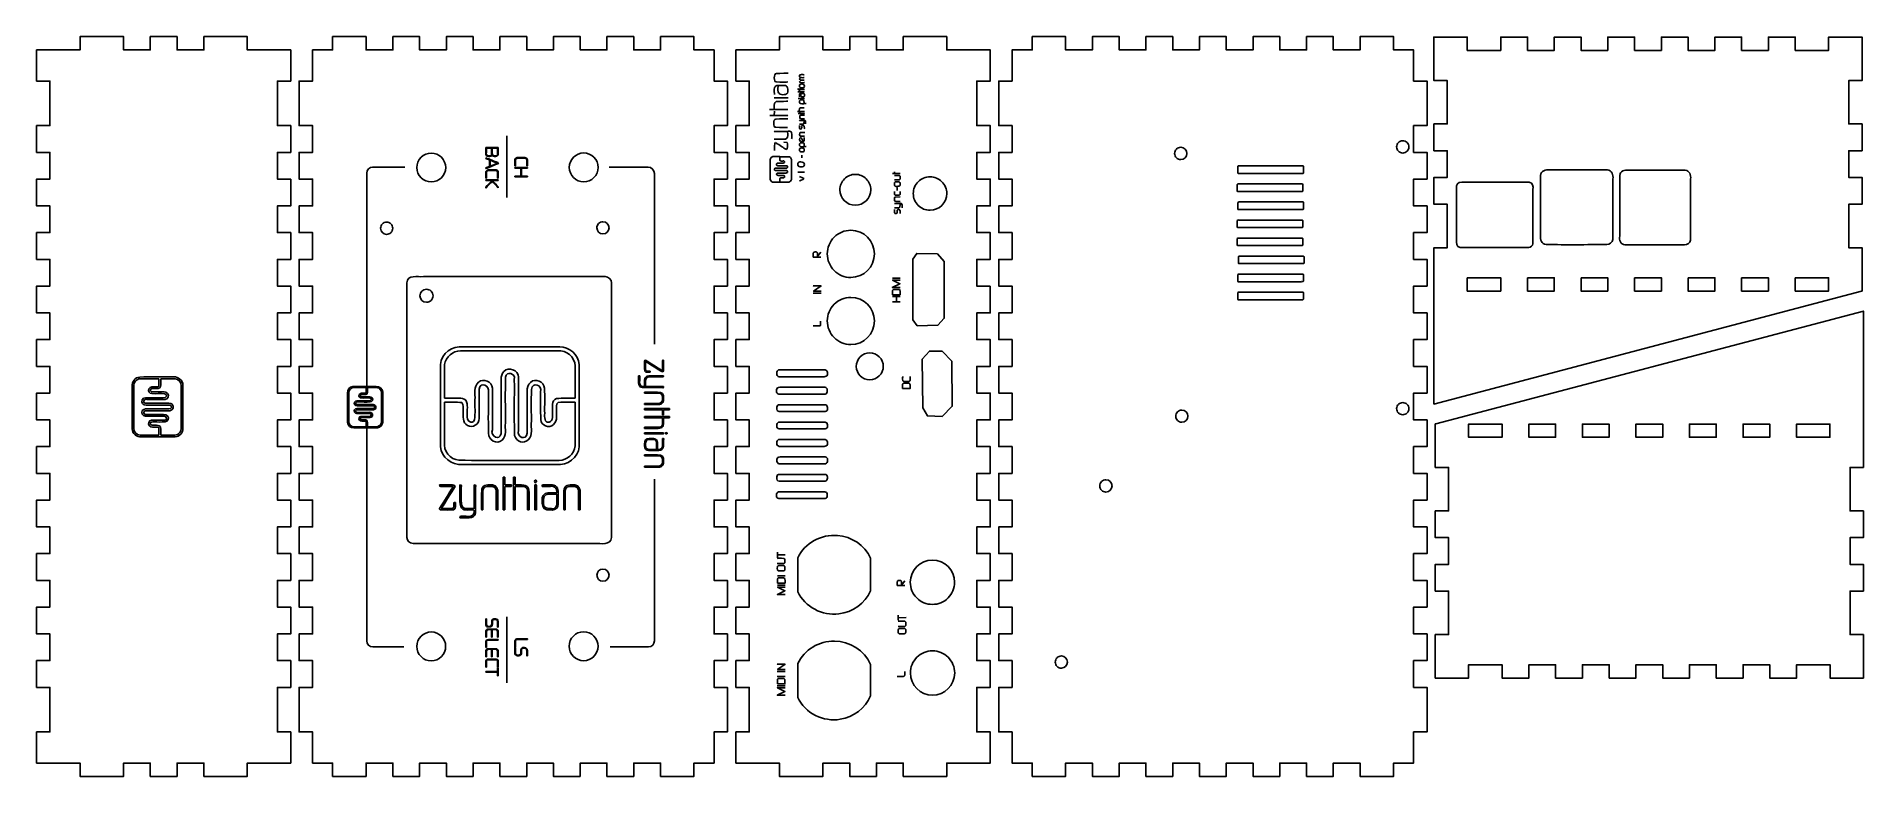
# Model space of a CAD drawing. Extents: x 0 to 410, y 1 to 167.
import ezdxf

# ---------------------------------------------------------------- set-up
doc = ezdxf.new("R2010")
doc.units = 0
doc.layers.get('0').update_dxf_attribs({"linetype": 'CONTINUOUS'})
doc.layers.add('Imprimir', color=7, linetype='CONTINUOUS')

msp = doc.modelspace()

# ---------------------------------------------------------------- linework, layer by layer
at = {"color": 5}
msp.add_lwpolyline([(57.050034, 134.614391), (57.050034, 128.614386), (54.050032, 128.614386), (54.050032, 122.614384), (57.050034, 122.614384), (57.050034, 116.614379), (54.050032, 116.614379), (54.050032, 110.614374), (57.050034, 110.614374), (57.050034, 104.614369), (54.050032, 104.614369), (54.050032, 98.614364), (57.050034, 98.614364), (57.050034, 92.614359), (54.050032, 92.614359), (54.050032, 86.614354), (57.050034, 86.614354), (57.050034, 80.614349), (54.050032, 80.614349), (54.050032, 74.614342), (57.050034, 74.614342), (57.050034, 68.614354), (54.050032, 68.614354), (54.050032, 62.614338), (57.050034, 62.614338), (57.050034, 56.614321), (54.050032, 56.614321), (54.050032, 50.614333), (57.050034, 50.614333), (57.050034, 44.614317), (54.050032, 44.614317), (54.050032, 38.614329), (57.050034, 38.614329), (57.050034, 32.614313), (54.050032, 32.614313), (54.050032, 26.614299), (57.050034, 26.614299), (57.050034, 20.614311), (54.050032, 20.614311), (54.050032, 10.614303), (57.050034, 10.614303), (57.050034, 3.614289), (47.300027, 3.614289), (47.300027, 0.614295), (37.550017, 0.614295), (37.550017, 3.614289), (31.550012, 3.614289), (31.550012, 0.614295), (25.550005, 0.614295), (25.550005, 3.614289), (19.55, 3.614289), (19.55, 0.614295), (9.799989, 0.614295), (9.799989, 3.614289), (0.04998, 3.614289), (0.04998, 10.614303), (3.049983, 10.614303), (3.049983, 20.614311), (0.04998, 20.614311), (0.04998, 26.614299), (3.049983, 26.614299), (3.049983, 32.614313), (0.04998, 32.614313), (0.04998, 38.614329), (3.049983, 38.614329), (3.049983, 44.614317), (0.04998, 44.614317), (0.04998, 50.614333), (3.049983, 50.614333), (3.049983, 56.614321), (0.04998, 56.614321), (0.04998, 62.614338), (3.049983, 62.614338), (3.049983, 68.614354), (0.04998, 68.614354), (0.04998, 74.614342), (3.049983, 74.614342), (3.049983, 80.614349), (0.04998, 80.614349), (0.04998, 86.614354), (3.049983, 86.614354), (3.049983, 92.614359), (0.04998, 92.614359), (0.04998, 98.614364), (3.049983, 98.614364), (3.049983, 104.614369), (0.04998, 104.614369), (0.04998, 110.614374), (3.049983, 110.614374), (3.049983, 116.614379), (0.04998, 116.614379), (0.04998, 122.614384), (3.049983, 122.614384), (3.049983, 128.614386), (0.04998, 128.614386), (0.04998, 134.614391), (3.049983, 134.614391), (3.049983, 140.614397), (0.04998, 140.614397), (0.04998, 146.614402), (3.049983, 146.614402), (3.049983, 156.614409), (0.04998, 156.614409), (0.04998, 163.614415), (9.799989, 163.614415), (9.799989, 166.614417), (19.55, 166.614417), (19.55, 163.614415), (25.550005, 163.614415), (25.550005, 166.614417), (31.550012, 166.614417), (31.550012, 163.614415), (37.550017, 163.614415), (37.550017, 166.614417), (47.300027, 166.614417), (47.300027, 163.614415), (57.050034, 163.614415), (57.050034, 156.614409), (54.050032, 156.614409), (54.050032, 146.614402), (57.050034, 146.614402), (57.050034, 140.614397), (54.050032, 140.614397), (54.050032, 134.614391), (57.050034, 134.614391)], close=True, dxfattribs=at)
at = {"color": 7}
for points in [[(32.479282, 88.286366), (32.479279, 88.286518)], [(21.860426, 78.738162), (21.860432, 78.738122)], [(32.867479, 78.697764), (32.867479, 78.697764)]]:
    msp.add_lwpolyline(points, close=True, dxfattribs=at)
for points in [[(23.187379, 90.227473), (22.154256, 90.149566), (21.360543, 89.133371), (21.472182, 88.115325)], [(30.780555, 90.237351), (28.249598, 90.230888), (25.717817, 90.250362), (23.187379, 90.227473)], [(32.864939, 88.425168), (32.840301, 89.480905), (31.823217, 90.343453), (30.780555, 90.237351)], [(21.472182, 88.115325), (21.473875, 84.943382), (21.46888, 81.771351), (21.474722, 78.599458)], [(21.860432, 78.738122), (21.865766, 81.974093), (21.849736, 85.210742), (21.868503, 88.446293)], [(21.868503, 88.446293), (21.932537, 89.309026), (22.790546, 89.95284), (23.634738, 89.849183)], [(23.634738, 89.849183), (24.919673, 89.849183), (26.204608, 89.849183), (27.489544, 89.849183)], [(25.248691, 87.614217), (24.941799, 87.13013), (25.361345, 86.476317), (25.92174, 86.498547)], [(25.801073, 86.918703), (25.223429, 87.163401), (25.768426, 87.799123), (26.226529, 87.633078)], [(26.632158, 88.035369), (26.147374, 88.02899), (25.521018, 88.126913), (25.248691, 87.614217)], [(27.737832, 86.886628), (27.0929, 86.903787), (26.44097, 86.849716), (25.801073, 86.918703)], [(25.92174, 86.498547), (26.866363, 86.481783), (27.812514, 86.51026), (28.756548, 86.484013)], [(26.226529, 87.633078), (26.713382, 87.667783), (27.251202, 87.531797), (27.691613, 87.786243)], [(27.463664, 88.152454), (27.255271, 87.942633), (26.905347, 88.070765), (26.632158, 88.035369)], [(27.489544, 89.849183), (27.474445, 89.284391), (27.521091, 88.712265), (27.463664, 88.152454)], [(27.691613, 87.786243), (28.015762, 88.153058), (27.851187, 88.685095), (27.891691, 89.133001)], [(29.435292, 86.558048), (29.000233, 87.036579), (28.309855, 86.84745), (27.737832, 86.886628)], [(27.891691, 89.84903), (28.978897, 89.838108), (30.068291, 89.871552), (31.154043, 89.831025)], [(27.891691, 89.133001), (27.891691, 89.37168), (27.891691, 89.610355), (27.891691, 89.84903)], [(28.756548, 86.484013), (29.554972, 86.41449), (29.12165, 85.374535), (28.468238, 85.594197)], [(28.850319, 85.201595), (29.481359, 85.248642), (29.872215, 86.072778), (29.435292, 86.558048)], [(31.154043, 89.831025), (31.898412, 89.729786), (32.493306, 89.038228), (32.479282, 88.286366)], [(32.479279, 88.286518), (32.473917, 85.050519), (32.490004, 81.813842), (32.471208, 78.578266)], [(32.867479, 78.697764), (32.865785, 81.940221), (32.870781, 85.182762), (32.864939, 88.425168)], [(24.485006, 85.589484), (23.836174, 85.60574), (23.363508, 84.774249), (23.81017, 84.265272)], [(24.478469, 83.072107), (23.884101, 83.093161), (23.412683, 82.404621), (23.738277, 81.880336)], [(24.470392, 84.359458), (23.668576, 84.455789), (24.195082, 85.464976), (24.827547, 85.201031)], [(24.486992, 81.832119), (23.73174, 81.908621), (24.10321, 82.89453), (24.748751, 82.674634)], [(23.81017, 84.265272), (24.238397, 83.796614), (24.918016, 83.988754), (25.479645, 83.947834)], [(28.934325, 84.349891), (27.446454, 84.356128), (25.957712, 84.337332), (24.470392, 84.359458)], [(29.713061, 83.07682), (27.968227, 83.073688), (26.223148, 83.083086), (24.478469, 83.072107)], [(28.468238, 85.594197), (27.140525, 85.591093), (25.812554, 85.600406), (24.485006, 85.589484)], [(24.748751, 82.674634), (26.472339, 82.677512), (28.19617, 82.668848), (29.919605, 82.67898)], [(24.827547, 85.201031), (26.16816, 85.208058), (27.511306, 85.159146), (28.850319, 85.201595)], [(25.479645, 83.947834), (26.963075, 83.94456), (28.446925, 83.954354), (29.930093, 83.942952)], [(29.422731, 81.513439), (28.945578, 82.032367), (28.174218, 81.781925), (27.557449, 81.838271)], [(30.474296, 84.103358), (30.053286, 84.48674), (29.449827, 84.308351), (28.934325, 84.349891)], [(29.930093, 83.942952), (30.556186, 83.851063), (30.285292, 82.910241), (29.713061, 83.07682)], [(29.919605, 82.67898), (30.625745, 82.671275), (30.965498, 83.631517), (30.474296, 84.103358)], [(21.474722, 78.599458), (21.49936, 77.543715), (22.516443, 76.681174), (23.559105, 76.787278)], [(23.263316, 77.18356), (22.484648, 77.249106), (21.845711, 77.956262), (21.860426, 78.738162)], [(23.738277, 81.880336), (24.063614, 81.301428), (24.784441, 81.45021), (25.338618, 81.430457)], [(27.557449, 81.838271), (26.534058, 81.8394), (25.509808, 81.811968), (24.486992, 81.832119)], [(25.817067, 80.51321), (25.228187, 80.479092), (24.933081, 79.71018), (25.334226, 79.286466)], [(25.334226, 79.286466), (25.724224, 78.844373), (26.353421, 79.028946), (26.870608, 78.989303)], [(25.338618, 81.430457), (26.473877, 81.423966), (27.610109, 81.443609), (28.744745, 81.420354)], [(25.555243, 79.694991), (25.485207, 80.187367), (26.070581, 80.146826), (26.40281, 80.137831)], [(26.59392, 79.391382), (26.239251, 79.422384), (25.712743, 79.262618), (25.555243, 79.694991)], [(28.503496, 80.53051), (27.608261, 80.520039), (26.710856, 80.552156), (25.817067, 80.51321)], [(26.40281, 80.137831), (27.220851, 80.148471), (28.041148, 80.115254), (28.8576, 80.156966)], [(27.845097, 78.995345), (27.658373, 79.510243), (27.030182, 79.369357), (26.59392, 79.391382)], [(26.870608, 78.989303), (27.164983, 79.019534), (27.598101, 78.993367), (27.48953, 78.580193)], [(27.48953, 78.580193), (27.48953, 78.111958), (27.48953, 77.643724), (27.48953, 77.175489)], [(27.891691, 77.175458), (27.872952, 77.781685), (27.936003, 78.395442), (27.845097, 78.995345)], [(28.744745, 81.420354), (29.516742, 81.348105), (29.172577, 80.326006), (28.503496, 80.53051)], [(28.8576, 80.156966), (29.500841, 80.195331), (29.872215, 81.035555), (29.422731, 81.513439)], [(32.471208, 78.578266), (32.406999, 77.715447), (31.54868, 77.071913), (30.704496, 77.175458)], [(31.152284, 76.797156), (32.103991, 76.877564), (32.885242, 77.742036), (32.867479, 78.697764)], [(27.48953, 77.175489), (26.080874, 77.180766), (24.671549, 77.164877), (23.263316, 77.18356)], [(23.559105, 76.787278), (26.090063, 76.793741), (28.621843, 76.774267), (31.152284, 76.797156)], [(30.704496, 77.175458), (29.766895, 77.175458), (28.829294, 77.175458), (27.891691, 77.175458)]]:
    msp.add_open_spline(points, degree=3, dxfattribs=at)
at = {"layer": 'Imprimir', "color": 5}
for points in [[(121.915411, 0.61386), (115.915389, 0.61386), (115.915389, 3.613866), (109.915367, 3.613866), (109.915367, 0.61386), (103.915374, 0.61386), (103.915374, 3.613866), (97.915355, 3.613866), (97.915355, 0.61386), (91.915361, 0.61386), (91.915361, 3.613866), (85.915336, 3.613866), (85.915336, 0.61386), (79.915317, 0.61386), (79.915317, 3.613866), (73.915324, 3.613866), (73.915324, 0.61386), (66.415291, 0.61386), (66.415291, 3.613866), (61.915308, 3.613866), (61.915308, 10.613877), (58.915283, 10.613877), (58.915283, 20.613894), (61.915308, 20.613894), (61.915308, 26.613904), (58.915283, 26.613904), (58.915283, 32.613912), (61.915308, 32.613912), (61.915308, 38.613923), (58.915283, 38.613923), (58.915283, 44.613933), (61.915308, 44.613933), (61.915308, 50.613944), (58.915283, 50.613944), (58.915283, 56.613952), (61.915308, 56.613952), (61.915308, 62.613962), (58.915283, 62.613962), (58.915283, 68.613973), (61.915308, 68.613973), (61.915308, 74.613983), (58.915283, 74.613983), (58.915283, 80.613994), (61.915308, 80.613994), (61.915308, 86.614002), (58.915283, 86.614002), (58.915283, 92.614012), (61.915308, 92.614012), (61.915308, 98.614023), (58.915283, 98.614023), (58.915283, 104.614033), (61.915308, 104.614033), (61.915308, 110.614041), (58.915283, 110.614041), (58.915283, 116.614052), (61.915308, 116.614052), (61.915308, 122.614062), (58.915283, 122.614062), (58.915283, 128.61407), (61.915308, 128.61407), (61.915308, 134.614078), (58.915283, 134.614078), (58.915283, 140.614081), (61.915308, 140.614081), (61.915308, 146.614091), (58.915283, 146.614091), (58.915283, 156.614108), (61.915308, 156.614108), (61.915308, 163.614119), (66.415291, 163.614119), (66.415291, 166.614124), (73.915324, 166.614124), (73.915324, 163.614119), (79.915317, 163.614119), (79.915317, 166.614124), (85.915336, 166.614124), (85.915336, 163.614119), (91.915361, 163.614119), (91.915361, 166.614124), (97.915355, 166.614124), (97.915355, 163.614119), (103.915374, 163.614119), (103.915374, 166.614124), (109.915367, 166.614124), (109.915367, 163.614119), (115.915389, 163.614119), (115.915389, 166.614124), (121.915411, 166.614124), (121.915411, 163.614119), (127.915402, 163.614119), (127.915402, 166.614124), (133.915424, 166.614124), (133.915424, 163.614119), (139.915417, 163.614119), (139.915417, 166.614124), (147.41545, 166.614124), (147.41545, 163.614119), (151.915467, 163.614119), (151.915467, 156.614108), (154.915461, 156.614108), (154.915461, 146.614091), (151.915467, 146.614091), (151.915467, 140.614081), (154.915461, 140.614081), (154.915461, 134.614078), (151.915467, 134.614078), (151.915467, 128.61407), (154.915461, 128.61407), (154.915461, 122.614062), (151.915467, 122.614062), (151.915467, 116.614052), (154.915461, 116.614052), (154.915461, 110.614041), (151.915467, 110.614041), (151.915467, 104.614033), (154.915461, 104.614033), (154.915461, 98.614023), (151.915467, 98.614023), (151.915467, 92.614012), (154.915461, 92.614012), (154.915461, 86.614002), (151.915467, 86.614002), (151.915467, 80.613994), (154.915461, 80.613994), (154.915461, 74.613983), (151.915467, 74.613983), (151.915467, 68.613973), (154.915461, 68.613973), (154.915461, 62.613962), (151.915467, 62.613962), (151.915467, 56.613952), (154.915461, 56.613952), (154.915461, 50.613944), (151.915467, 50.613944), (151.915467, 44.613933), (154.915461, 44.613933), (154.915461, 38.613923), (151.915467, 38.613923), (151.915467, 32.613912), (154.915461, 32.613912), (154.915461, 26.613904), (151.915467, 26.613904), (151.915467, 20.613894), (154.915461, 20.613894), (154.915461, 10.613877), (151.915467, 10.613877), (151.915467, 3.613866), (147.41545, 3.613866), (147.41545, 0.61386), (139.915417, 0.61386), (139.915417, 3.613866), (133.915424, 3.613866), (133.915424, 0.61386), (127.915402, 0.61386), (127.915402, 3.613866), (121.915411, 3.613866), (121.915411, 0.61386)], [(213.816977, 110.614035), (213.816977, 104.614028), (210.816972, 104.614028), (210.816972, 98.614017), (213.816977, 98.614017), (213.816977, 92.614007), (210.816972, 92.614007), (210.816972, 86.613996), (213.816977, 86.613996), (213.816977, 80.613988), (210.816972, 80.613988), (210.816972, 74.613978), (213.816977, 74.613978), (213.816977, 68.61397), (210.816972, 68.61397), (210.816972, 62.613959), (213.816977, 62.613959), (213.816977, 56.613949), (210.816972, 56.613949), (210.816972, 50.613941), (213.816977, 50.613941), (213.816977, 44.61393), (210.816972, 44.61393), (210.816972, 38.61392), (213.816977, 38.61392), (213.816977, 32.613909), (210.816972, 32.613909), (210.816972, 26.613902), (213.816977, 26.613902), (213.816977, 20.613891), (210.816972, 20.613891), (210.816972, 10.613874), (213.816977, 10.613874), (213.816977, 3.613866), (204.066961, 3.613866), (204.066961, 0.61386), (194.31694, 0.61386), (194.31694, 3.613866), (188.316929, 3.613866), (188.316929, 0.61386), (182.316924, 0.61386), (182.316924, 3.613866), (176.316911, 3.613866), (176.316911, 0.61386), (166.566892, 0.61386), (166.566892, 3.613866), (156.816877, 3.613866), (156.816877, 10.613874), (159.816882, 10.613874), (159.816882, 20.613891), (156.816877, 20.613891), (156.816877, 26.613902), (159.816882, 26.613902), (159.816882, 32.613909), (156.816877, 32.613909), (156.816877, 38.61392), (159.816882, 38.61392), (159.816882, 44.61393), (156.816877, 44.61393), (156.816877, 50.613941), (159.816882, 50.613941), (159.816882, 56.613949), (156.816877, 56.613949), (156.816877, 62.613959), (159.816882, 62.613959), (159.816882, 68.61397), (156.816877, 68.61397), (156.816877, 74.613978), (159.816882, 74.613978), (159.816882, 80.613988), (156.816877, 80.613988), (156.816877, 86.613996), (159.816882, 86.613996), (159.816882, 92.614007), (156.816877, 92.614007), (156.816877, 98.614017), (159.816882, 98.614017), (159.816882, 104.614028), (156.816877, 104.614028), (156.816877, 110.614035), (159.816882, 110.614035), (159.816882, 116.614046), (156.816877, 116.614046), (156.816877, 122.614054), (159.816882, 122.614054), (159.816882, 128.614064), (156.816877, 128.614064), (156.816877, 134.614075), (159.816882, 134.614075), (159.816882, 140.614083), (156.816877, 140.614083), (156.816877, 146.614099), (159.816882, 146.614099), (159.816882, 156.61412), (156.816877, 156.61412), (156.816877, 163.614137), (166.566892, 163.614137), (166.566892, 166.614144), (176.316911, 166.614144), (176.316911, 163.614137), (182.316924, 163.614137), (182.316924, 166.614144), (188.316929, 166.614144), (188.316929, 163.614137), (194.31694, 163.614137), (194.31694, 166.614144), (204.066961, 166.614144), (204.066961, 163.614137), (213.816977, 163.614137), (213.816977, 156.61412), (210.816972, 156.61412), (210.816972, 146.614099), (213.816977, 146.614099), (213.816977, 140.614083), (210.816972, 140.614083), (210.816972, 134.614075), (213.816977, 134.614075), (213.816977, 128.614064), (210.816972, 128.614064), (210.816972, 122.614054), (213.816977, 122.614054), (213.816977, 116.614046), (210.816972, 116.614046), (210.816972, 110.614035), (213.816977, 110.614035)], [(248.72573, 166.614437), (254.725746, 166.614437), (254.725746, 163.614435), (260.725734, 163.614435), (260.725734, 166.614437), (266.72575, 166.614437), (266.72575, 163.614435), (272.725766, 163.614435), (272.725766, 166.614437), (278.725754, 166.614437), (278.725754, 163.614435), (284.725759, 163.614435), (284.725759, 166.614437), (290.725747, 166.614437), (290.725747, 163.614435), (296.725792, 163.614435), (296.725792, 166.614437), (304.225791, 166.614437), (304.225791, 163.614435), (308.725796, 163.614435), (308.725796, 156.614429), (311.725818, 156.614429), (311.725818, 146.614421), (308.725796, 146.614421), (308.725796, 140.614416), (311.725818, 140.614416), (311.725818, 134.614411), (308.725796, 134.614411), (308.725796, 128.614406), (311.725818, 128.614406), (311.725818, 122.614401), (308.725796, 122.614401), (308.725796, 116.614396), (311.725818, 116.614396), (311.725818, 110.614391), (308.725796, 110.614391), (308.725796, 104.614386), (311.725818, 104.614386), (311.725818, 98.614381), (308.725796, 98.614381), (308.725796, 92.614376), (311.725818, 92.614376), (311.725818, 86.614371), (308.725796, 86.614371), (308.725796, 80.614366), (311.725818, 80.614366), (311.725818, 74.614361), (308.725796, 74.614361), (308.725796, 68.614357), (311.725818, 68.614357), (311.725818, 62.614352), (308.725796, 62.614352), (308.725796, 56.614347), (311.725818, 56.614347), (311.725818, 50.614342), (308.725796, 50.614342), (308.725796, 44.614337), (311.725818, 44.614337), (311.725818, 38.614332), (308.725796, 38.614332), (308.725796, 32.614327), (311.725818, 32.614327), (311.725818, 26.614319), (308.725796, 26.614319), (308.725796, 20.614314), (311.725818, 20.614314), (311.725818, 10.614303), (308.725796, 10.614303), (308.725796, 3.6143), (304.225791, 3.6143), (304.225791, 0.614295), (296.725792, 0.614295), (296.725792, 3.6143), (290.725747, 3.6143), (290.725747, 0.614295), (284.725759, 0.614295), (284.725759, 3.6143), (278.725754, 3.6143), (278.725754, 0.614295), (272.725766, 0.614295), (272.725766, 3.6143), (266.72575, 3.6143), (266.72575, 0.614295), (260.725734, 0.614295), (260.725734, 3.6143), (254.725746, 3.6143), (254.725746, 0.614295), (248.72573, 0.614295), (248.72573, 3.6143), (242.72573, 3.6143), (242.72573, 0.614295), (236.725714, 0.614295), (236.725714, 3.6143), (230.725698, 3.6143), (230.725698, 0.614295), (223.225699, 0.614295), (223.225699, 3.6143), (218.725694, 3.6143), (218.725694, 10.614303), (215.7257, 10.614303), (215.7257, 20.614314), (218.725694, 20.614314), (218.725694, 26.614319), (215.7257, 26.614319), (215.7257, 32.614327), (218.725694, 32.614327), (218.725694, 38.614332), (215.7257, 38.614332), (215.7257, 44.614337), (218.725694, 44.614337), (218.725694, 50.614342), (215.7257, 50.614342), (215.7257, 56.614347), (218.725694, 56.614347), (218.725694, 62.614352), (215.7257, 62.614352), (215.7257, 68.614357), (218.725694, 68.614357), (218.725694, 74.614361), (215.7257, 74.614361), (215.7257, 80.614366), (218.725694, 80.614366), (218.725694, 86.614371), (215.7257, 86.614371), (215.7257, 92.614376), (218.725694, 92.614376), (218.725694, 98.614381), (215.7257, 98.614381), (215.7257, 104.614386), (218.725694, 104.614386), (218.725694, 110.614391), (215.7257, 110.614391), (215.7257, 116.614396), (218.725694, 116.614396), (218.725694, 122.614401), (215.7257, 122.614401), (215.7257, 128.614406), (218.725694, 128.614406), (218.725694, 134.614411), (215.7257, 134.614411), (215.7257, 140.614416), (218.725694, 140.614416), (218.725694, 146.614421), (215.7257, 146.614421), (215.7257, 156.614429), (218.725694, 156.614429), (218.725694, 163.614435), (223.225699, 163.614435), (223.225699, 166.614437), (230.725698, 166.614437), (230.725698, 163.614435), (236.725714, 163.614435), (236.725714, 166.614437), (242.72573, 166.614437), (242.72573, 163.614435), (248.72573, 163.614435), (248.72573, 166.614437)], [(313.258059, 166.490146), (313.258059, 156.740241), (316.258307, 156.740241), (316.258307, 146.990338), (313.258059, 146.990338), (313.258059, 140.989803), (316.258307, 140.989803), (316.258307, 134.989817), (313.258059, 134.989817), (313.258059, 128.989835), (316.258307, 128.989835), (316.258307, 119.239929), (313.258059, 119.239929), (313.258059, 109.512627), (313.258059, 109.490021), (313.258059, 84.161657), (409.09463, 109.490021), (409.257246, 109.490021), (409.257246, 119.239923), (406.25697, 119.239923), (406.25697, 128.989829), (409.257246, 128.989829), (409.257246, 134.989812), (406.25697, 134.989812), (406.25697, 140.989798), (409.257246, 140.989798), (409.257246, 146.990333), (406.25697, 146.990333), (406.25697, 156.740235), (409.257246, 156.740235), (409.257246, 166.49014), (401.756852, 166.49014), (401.756852, 163.489873), (394.257022, 163.489873), (394.257022, 166.49014), (388.257034, 166.49014), (388.257034, 163.489873), (382.257018, 163.489873), (382.257018, 166.49014), (376.257058, 166.49014), (376.257058, 163.489873), (370.25707, 163.489873), (370.25707, 166.49014), (364.257082, 166.49014), (364.257082, 163.489873), (358.257122, 163.489873), (358.257122, 166.49014), (352.257134, 166.49014), (352.257134, 163.489873), (346.257146, 163.489873), (346.257146, 166.49014), (340.257158, 166.49014), (340.257158, 163.489873), (334.25717, 163.489873), (334.25717, 166.49014), (328.25721, 166.49014), (328.25721, 163.489873), (320.756816, 163.489873), (320.756816, 166.49014), (313.256958, 166.49014), (313.258059, 166.490146)], [(256.519099, 141.764418), (256.519099, 141.764418)], [(306.278336, 143.216614), (306.278336, 143.216614)], [(269.421396, 135.903458), (269.356538, 135.930241), (269.329755, 135.995084), (269.329758, 135.995076)], [(88.540968, 133.988524), (88.540968, 133.988524)], [(122.700694, 134.023045), (122.700694, 134.023045)], [(269.300802, 131.855773), (269.235967, 131.882556), (269.209184, 131.947402), (269.209184, 131.947402), (269.209193, 131.947397)], [(183.580318, 128.765717), (183.580318, 128.765717)], [(200.32763, 127.631051), (200.32763, 127.631051)], [(269.421396, 127.808105), (269.356538, 127.834888), (269.329755, 127.899732), (269.329758, 127.899726)], [(269.300802, 123.760438), (269.235967, 123.787221), (269.209184, 123.852064), (269.209184, 123.852064), (269.209193, 123.852058)], [(78.530577, 122.221683), (78.530577, 122.221683)], [(127.019036, 122.32569), (127.019036, 122.32569)], [(269.300802, 119.71277), (269.235967, 119.739553), (269.209184, 119.804396), (269.209184, 119.804396), (269.209193, 119.804388)], [(334.554068, 119.309026), (334.554068, 119.309028)], [(352.008101, 119.918377), (352.008073, 119.918374)], [(369.472746, 119.850463), (369.472746, 119.850472)], [(202.02632, 117.875531), (203.499853, 116.145732), (203.499847, 103.396417), (202.090378, 101.858814), (197.477572, 101.730685), (196.452504, 103.076094), (196.452504, 116.658219), (197.349437, 117.939565), (202.02632, 117.875531)], [(269.541961, 115.665108), (269.477129, 115.691891), (269.450346, 115.756734), (269.450352, 115.756728)], [(128.941031, 111.370783), (128.941031, 111.370783)], [(182.574864, 112.559534), (182.574864, 112.559534)], [(269.421396, 111.617437), (269.356538, 111.64422), (269.329755, 111.709066), (269.329758, 111.709061)], [(320.757917, 112.490294), (328.258311, 112.490294), (328.258311, 109.512627), (320.757917, 109.512627), (320.757917, 112.490294), (320.757917, 112.490294)], [(334.258271, 112.490294), (340.258259, 112.490294), (340.258259, 109.512627), (334.258271, 109.512627), (334.258271, 112.490294), (334.258271, 112.490294)], [(346.258247, 112.490294), (352.258235, 112.490294), (352.258235, 109.512627), (346.258247, 109.512627), (346.258247, 112.490294), (346.258247, 112.490294)], [(358.258223, 112.490294), (364.258183, 112.490294), (364.258183, 109.512627), (358.258223, 109.512627), (358.258223, 112.490294), (358.258223, 112.490294)], [(370.258171, 112.490294), (376.258159, 112.490294), (376.258159, 109.512627), (370.258171, 109.512627), (370.258171, 112.490294), (370.258171, 112.490294)], [(382.258118, 112.490294), (388.258135, 112.490294), (388.258135, 109.512627), (382.258118, 109.512627), (382.258118, 112.490294), (382.258118, 112.490294)], [(394.258123, 112.490294), (401.757952, 112.490294), (401.757952, 109.512627), (394.258123, 109.512627), (394.258123, 112.490294), (394.258123, 112.490294)], [(88.926814, 108.452518), (88.926814, 108.452518)], [(269.421396, 107.569778), (269.356538, 107.596561), (269.329755, 107.661407), (269.329758, 107.661398)], [(409.558208, 22.697907), (409.558208, 32.447819), (406.55796, 32.447819), (406.55796, 42.197702), (409.558208, 42.197702), (409.558208, 48.198232), (406.55796, 48.198232), (406.55796, 54.198225), (409.558208, 54.198225), (409.558208, 60.198219), (406.55796, 60.198219), (406.55796, 69.948127), (409.558208, 69.948127), (409.558208, 79.675407), (409.558208, 79.697985), (409.558208, 105.026352), (313.721637, 79.697985), (313.559021, 79.697985), (313.559021, 69.948099), (316.559297, 69.948099), (316.559297, 60.198191), (313.559021, 60.198191), (313.559021, 54.198197), (316.559297, 54.198197), (316.559297, 48.198203), (313.559021, 48.198203), (313.559021, 42.197674), (316.559297, 42.197674), (316.559297, 32.44779), (313.559021, 32.44779), (313.559021, 22.697879), (321.059443, 22.697879), (321.059443, 25.69813), (328.559273, 25.69813), (328.559273, 22.697879), (334.559261, 22.697879), (334.559261, 25.69813), (340.559249, 25.69813), (340.559249, 22.697879), (346.559209, 22.697879), (346.559209, 25.69813), (352.559225, 25.69813), (352.559225, 22.697879), (358.559213, 22.697879), (358.559213, 25.69813), (364.559173, 25.69813), (364.559173, 22.697879), (370.559161, 22.697879), (370.559161, 25.69813), (376.55912, 25.69813), (376.55912, 22.697879), (382.559137, 22.697879), (382.559137, 25.69813), (388.559125, 25.69813), (388.559125, 22.697879), (394.559084, 22.697879), (394.559084, 25.69813), (402.059479, 25.69813), (402.059479, 22.697879), (409.559308, 22.697879), (409.558208, 22.697907)], [(182.574864, 97.514019), (182.574864, 97.514019)], [(205.205319, 93.794788), (205.312165, 83.661551), (203.06814, 81.380752), (199.755529, 81.506), (198.686942, 83.322591), (198.580081, 94.222131), (200.18296, 96.038711), (203.014721, 96.038768), (205.205319, 93.794788)], [(177.330724, 91.239994), (177.330724, 91.239991)], [(177.274429, 87.333324), (177.274429, 87.333324)], [(186.826923, 89.604191), (186.826923, 89.604191)], [(177.330724, 83.426694), (177.330724, 83.426694)], [(256.760258, 82.806322), (256.760258, 82.806322)], [(306.278336, 84.499655), (306.278336, 84.499655)], [(177.330724, 79.520047), (177.330724, 79.520047)], [(328.558172, 76.69776), (321.058342, 76.69776), (321.058342, 79.675407), (328.558172, 79.675407), (328.558172, 76.69776), (328.558172, 76.69776)], [(340.558148, 76.69776), (334.55816, 76.69776), (334.55816, 79.675407), (340.558148, 79.675407), (340.558148, 76.69776), (340.558148, 76.69776)], [(352.558124, 76.69776), (346.558108, 76.69776), (346.558108, 79.675407), (352.558124, 79.675407), (352.558124, 76.69776), (352.558124, 76.69776)], [(364.558072, 76.69776), (358.558112, 76.69776), (358.558112, 79.675407), (364.558072, 79.675407), (364.558072, 76.69776), (364.558072, 76.69776)], [(376.55802, 76.69776), (370.55806, 76.69776), (370.55806, 79.675407), (376.55802, 79.675407), (376.55802, 76.69776), (376.55802, 76.69776)], [(388.558024, 76.69776), (382.558036, 76.69776), (382.558036, 79.675407), (388.558024, 79.675407), (388.558024, 76.69776), (388.558024, 76.69776)], [(402.058378, 76.69776), (394.557984, 76.69776), (394.557984, 79.675407), (402.058378, 79.675407), (402.058378, 76.69776), (402.058378, 76.69776)], [(177.330724, 75.613391), (177.330724, 75.613389)], [(177.371615, 71.706756), (177.371615, 71.706753)], [(177.315323, 67.800092), (177.315323, 67.800092)], [(239.762707, 67.15879), (239.762707, 67.15879)], [(177.274429, 63.893459), (177.274429, 63.893456)], [(186.96835, 49.573568), (186.96835, 49.573568)], [(127.019036, 44.41079), (127.019036, 44.41079)], [(200.864984, 39.212366), (200.864984, 39.212366)], [(88.519181, 26.561391), (88.519181, 26.561391)], [(122.678935, 26.595935), (122.678935, 26.595935)], [(186.96835, 25.763862), (186.96835, 25.763862)], [(229.762699, 27.658756), (229.762699, 27.658756)], [(200.884406, 18.863873), (200.884406, 18.863873)]]:
    msp.add_lwpolyline(points, close=True, dxfattribs=at)
at = {"layer": 'Imprimir', "color": 7}
for points in [[(171.178892, 157.292541), (171.291146, 157.379832), (172.151754, 157.386323)], [(172.139283, 156.818632), (171.278674, 156.83105)], [(165.391505, 152.826509), (168.53123, 152.826509)], [(170.729882, 154.947752), (170.829661, 154.698295), (172.176702, 154.698295)], [(170.733023, 154.213522), (172.117653, 154.223964), (172.117653, 154.223964), (172.117653, 154.223964)], [(170.741264, 152.725502), (172.187656, 152.725502)], [(171.054169, 151.804723), (171.079118, 152.166447)], [(171.066641, 154.685821), (171.066641, 154.960227)], [(171.085253, 154.213522), (171.097389, 154.520326)], [(164.368443, 150.215948), (168.460674, 150.215948)], [(164.403721, 148.875389), (168.425396, 148.910667), (168.425396, 148.910667), (168.425396, 148.910667)], [(165.426782, 148.875389), (165.46206, 149.898445)], [(170.654311, 149.773082), (172.164852, 149.773082)], [(170.803578, 149.309871), (172.188211, 149.320313), (172.188211, 149.320313), (172.188211, 149.320313)], [(172.08498, 147.788632), (171.066082, 147.788632), (171.053946, 147.788632), (171.053946, 147.788632)], [(171.155809, 149.309871), (171.167944, 149.616675)], [(105.45933, 144.354618), (105.45933, 130.53383)], [(168.390118, 145.312323), (165.426782, 145.312323), (165.391505, 145.312323), (165.391505, 145.312323)], [(169.307343, 143.654263), (169.307343, 143.654263), (169.307343, 143.654263)], [(172.400355, 147.003233), (172.400355, 147.003233), (172.400355, 147.003233)], [(165.075543, 139.693999), (166.674614, 139.68525)], [(166.672881, 138.79224), (166.672881, 139.649831), (168.627067, 139.649831)], [(168.319563, 142.842873), (167.578727, 142.878151), (167.578727, 142.878151)], [(171.066641, 142.163391), (171.091589, 142.525119)], [(171.59049, 139.431786), (171.59049, 139.968121)], [(74.051919, 135.9416), (74.051919, 88.108873)], [(82.641499, 137.311349), (75.381101, 137.311349)], [(137.148039, 137.309424), (128.432566, 137.309424)], [(138.557974, 97.612865), (138.557974, 135.862668)], [(164.501291, 134.605247), (164.501291, 139.066729)], [(165.56145, 137.043619), (168.114658, 137.043619)], [(168.185332, 136.540022), (165.579117, 136.540022)], [(166.0867, 138.196951), (167.513903, 138.196951)], [(166.135702, 135.983451), (168.052815, 135.939283)], [(168.211839, 137.635524), (166.188709, 137.635524)], [(167.513903, 135.444463), (166.224046, 135.435714)], [(169.307335, 139.031395), (169.307335, 134.525742)], [(192.356176, 135.91874), (192.356176, 136.289157)], [(193.634998, 135.901101), (193.634998, 135.918599)], [(168.680074, 133.969172), (164.996032, 133.969172)], [(166.815965, 134.90556), (167.425553, 134.90556)], [(192.338537, 134.445904), (193.423331, 134.445904)], [(192.356176, 131.835349), (192.356176, 131.226793)], [(192.929439, 132.091099), (192.929439, 132.717293)], [(193.634998, 131.350265), (193.617359, 131.861793)], [(192.329717, 129.189513), (193.590901, 129.189513)], [(192.559023, 130.609429), (193.643817, 130.635958)], [(192.576662, 131.041596), (193.388053, 131.041596)], [(193.634998, 129.630485), (192.647217, 129.630485)], [(175.877601, 117.122839), (174.144048, 117.122839)], [(175.065487, 117.197713), (175.86511, 118.22534)], [(175.926104, 109.464454), (174.211121, 109.470691), (175.926104, 110.64935), (174.16123, 110.649353), (174.16123, 110.649353), (174.16123, 110.649353)], [(193.62641, 110.308016), (191.874007, 110.308016), (193.582756, 111.16239), (191.917661, 111.985576), (193.638884, 111.991785)], [(191.906381, 108.256543), (193.626178, 108.256543)], [(191.915201, 107.074735), (193.634998, 107.074735)], [(192.779509, 107.083568), (192.779509, 108.238932)], [(175.80774, 102.064441), (175.80774, 102.784446)], [(74.051835, 78.812324), (74.051835, 31.040204)], [(139.027603, 73.986998), (139.027603, 73.986998)], [(138.55886, 31.018149), (138.55886, 67.316673)], [(116.659543, 63.942611), (116.659543, 63.942611)], [(166.065129, 49.552932), (166.065129, 49.552932), (166.065129, 49.552932)], [(166.102546, 49.777437), (166.102546, 50.931156)], [(166.102546, 50.344944), (167.854946, 50.357418)], [(167.861183, 41.433272), (166.108784, 41.433272), (167.817529, 42.287646), (166.152438, 43.110835), (167.873655, 43.117072)], [(194.709181, 43.435054), (192.975634, 43.435054)], [(193.897069, 43.510027), (194.69669, 44.537663)], [(105.45933, 36.427237), (105.45933, 21.659979)], [(193.158485, 35.44181), (193.158485, 35.44181), (193.158485, 35.44181)], [(193.195902, 35.666315), (193.195902, 36.820034)], [(193.195902, 36.233818), (194.948302, 36.246293)], [(75.421657, 29.670436), (82.354479, 29.670436)], [(128.60425, 29.670027), (137.188979, 29.670027)], [(167.854946, 24.61079), (166.139966, 24.617027), (167.854946, 25.795686), (166.090075, 25.795688), (166.090075, 25.795688), (166.090075, 25.795688)], [(167.842475, 18.84845), (166.090075, 18.84845), (167.798818, 19.702827), (166.133729, 20.526015), (167.854946, 20.532253)], [(194.650089, 23.457023), (194.650089, 24.177048)]]:
    msp.add_lwpolyline(points, dxfattribs=at)
for points in [[(171.253731, 155.147396), (171.253729, 155.147283)], [(100.733795, 140.320321), (100.733767, 140.320321)], [(100.733767, 139.24638), (100.733767, 139.24638)], [(100.872959, 141.573894), (100.874342, 141.573894)], [(102.194241, 141.566076), (102.194383, 141.566076)], [(107.408159, 139.258129), (107.408159, 139.25809)], [(171.24126, 140.803895), (171.241257, 140.803782)], [(100.880889, 136.501052), (100.882159, 136.501024)], [(101.706195, 138.86367), (101.706195, 138.86367)], [(107.259738, 137.059463), (107.259738, 137.059463)], [(170.966861, 137.436275), (170.966861, 137.43619)], [(100.733767, 134.30238), (100.733767, 134.30238)], [(102.256979, 134.228178), (102.256867, 134.228178)], [(192.373814, 133.202349), (192.373814, 133.202349)], [(192.536276, 133.978488), (193.388045, 133.978488)], [(191.9353, 108.678239), (193.606632, 108.678239)], [(191.9353, 108.678239), (191.9353, 108.678239)], [(95.091027, 96.105601), (95.091625, 96.105821)], [(117.282818, 97.004179), (117.282818, 97.004191)], [(77.373734, 86.760435), (77.373819, 86.760413)], [(134.996338, 88.924417), (134.996338, 88.924439)], [(194.193081, 87.621312), (195.864412, 87.621312)], [(194.193081, 87.621312), (194.193081, 87.621312)], [(136.329443, 84.312508), (136.329443, 84.312502)], [(140.36099, 82.883001), (140.36099, 82.882987)], [(70.03437, 80.160666), (70.034201, 80.160669)], [(77.642127, 80.132757), (77.642127, 80.132757)], [(136.329499, 78.966872), (136.329443, 78.966869)], [(136.329443, 77.712984), (136.329443, 77.712984)], [(141.220554, 77.372567), (141.220554, 77.372567)], [(117.189456, 71.531417), (117.189366, 71.530816)], [(136.329443, 70.26096), (136.329443, 70.260957)], [(104.982562, 65.692828), (104.982596, 65.692828)], [(112.215618, 66.8211), (112.215618, 66.8211)], [(97.052579, 58.65114), (97.052541, 58.65114)], [(103.106221, 60.400985), (103.106206, 60.400985)], [(110.122803, 60.401062), (110.122924, 60.400985)], [(111.768784, 60.400985), (111.768784, 60.400985)], [(121.550346, 60.400985), (121.55037, 60.400985)], [(166.339526, 46.759073), (166.339526, 46.75907)], [(166.152438, 43.983917), (167.823763, 43.983917)], [(166.152438, 43.983917), (166.152438, 43.983917)], [(100.744745, 33.187983), (100.745479, 33.188604)], [(102.546144, 35.972901), (102.54589, 35.973042)], [(100.744745, 28.775077), (100.745479, 28.775698)], [(100.768904, 30.967885), (100.768904, 30.96653)], [(107.400285, 28.396883), (107.400285, 29.541119), (107.25971, 29.541119), (107.25971, 28.396883)], [(107.259738, 30.724417), (107.259738, 29.685642), (107.400341, 29.685642), (107.400341, 30.728312)], [(107.294903, 31.114948), (107.294903, 31.114948)], [(107.915851, 31.376588), (110.071662, 31.376588), (110.071662, 31.517188), (107.915851, 31.517188)], [(108.614887, 28.822573), (108.614887, 28.392988)], [(108.763308, 28.392988), (108.763308, 28.826467)], [(109.071833, 29.53316), (109.071862, 29.533301)], [(109.43113, 29.545014), (109.196801, 29.545014)], [(109.220226, 29.404444), (109.435025, 29.404444)], [(109.931031, 28.857709), (109.931031, 27.705681), (110.071606, 27.705681), (110.071606, 28.853815)], [(193.432882, 32.647948), (193.432882, 32.647945)], [(100.880889, 26.763934), (100.882159, 26.764498)], [(108.134517, 27.854071), (107.857231, 27.854071)], [(107.868943, 27.71347), (108.150152, 27.71347)], [(103.405059, 24.159742), (103.405059, 24.159742)], [(166.133729, 21.399095), (167.805055, 21.399095)], [(166.133729, 21.399095), (166.133729, 21.399095)]]:
    msp.add_lwpolyline(points, close=True, dxfattribs=at)
for points in [[(165.532616, 156.671792), (165.408666, 157.002274), (165.373047, 157.697502), (165.532616, 158.012351)], [(165.532616, 158.012351), (165.627262, 158.199099), (165.677593, 158.269005), (165.885393, 158.294575)], [(165.850116, 156.460126), (165.613517, 156.507426), (165.617342, 156.445732), (165.532616, 156.671792)], [(168.460674, 156.424848), (168.460674, 156.424848), (166.805424, 156.269174), (165.850116, 156.460126)], [(165.885393, 158.294575), (166.731944, 158.398771), (168.53123, 158.36513), (168.53123, 158.36513)], [(165.991227, 155.613486), (166.63309, 155.661492), (167.237348, 155.635217), (167.931507, 155.613486)], [(171.079112, 155.334369), (171.079112, 155.334369), (171.018931, 155.644757), (171.091586, 155.77091)], [(171.104058, 157.554612), (171.044469, 157.664482), (171.041212, 157.77695), (171.091583, 157.891363)], [(171.116532, 156.955764), (171.061374, 157.063066), (171.073659, 157.210725), (171.178892, 157.292541)], [(171.066641, 156.58165), (171.066641, 156.58165), (171.18341, 156.316305), (171.30362, 156.257377)], [(171.091583, 157.891363), (171.123765, 157.964458), (171.202934, 158.01571), (171.278671, 158.041025)], [(171.091586, 155.77091), (171.142835, 155.859895), (171.212578, 155.891306), (171.353511, 155.933047)], [(171.253729, 157.442344), (171.194854, 157.462947), (171.133787, 157.499777), (171.104058, 157.554612)], [(171.278674, 156.83105), (171.278674, 156.83105), (171.147703, 156.895115), (171.116532, 156.955764)], [(172.151754, 157.386323), (172.151754, 157.386323), (171.524651, 157.347659), (171.253729, 157.442344)], [(171.278671, 158.041025), (171.546904, 158.130715), (172.126808, 158.01619), (172.126808, 158.01619)], [(171.30362, 156.257377), (171.56877, 156.127386), (172.189177, 156.282213), (172.189177, 156.282213)], [(171.353511, 155.933047), (171.494447, 155.974788), (171.60619, 155.968071), (171.852415, 155.932991)], [(171.852415, 155.932991), (171.964384, 155.917186), (172.093424, 155.779123), (172.126811, 155.67106)], [(172.126811, 155.67106), (172.168566, 155.53596), (172.170375, 155.376843), (172.114337, 155.246993)], [(165.497338, 153.637926), (165.497338, 153.637926), (165.281133, 154.720083), (165.497338, 155.190153)], [(165.426782, 150.215948), (165.426782, 150.215948), (165.310792, 151.172174), (165.497338, 151.591783)], [(165.497338, 155.190153), (165.587942, 155.387144), (165.774999, 155.597315), (165.991227, 155.613486)], [(165.497338, 151.591783), (165.58516, 151.789342), (165.739784, 152.053812), (165.955949, 152.050397)], [(165.955949, 152.050397), (166.743163, 152.037979), (168.425396, 152.085675), (168.425396, 152.085675)], [(166.308727, 154.167097), (166.135581, 154.591926), (166.273449, 155.542931), (166.273449, 155.542931)], [(166.767338, 153.673205), (166.562749, 153.766028), (166.393518, 153.95904), (166.308727, 154.167097)], [(167.966785, 153.637926), (167.584625, 153.519844), (167.131594, 153.507963), (166.767338, 153.673205)], [(167.931507, 155.613486), (168.164806, 155.606149), (168.311858, 155.304227), (168.390118, 155.08432)], [(168.354841, 153.920149), (168.280111, 153.778728), (168.119597, 153.685143), (167.966785, 153.637926)], [(168.390118, 155.08432), (168.520282, 154.718559), (168.536231, 154.263391), (168.354841, 153.920149)], [(171.073829, 153.102635), (171.073829, 153.102635), (170.991335, 153.515526), (171.073829, 153.69488)], [(171.266203, 151.555292), (171.166686, 151.600052), (171.054169, 151.804723), (171.054169, 151.804723)], [(171.073829, 153.69488), (171.108401, 153.770064), (171.179775, 153.850243), (171.262277, 153.856424)], [(171.253729, 155.147283), (171.161659, 155.195515), (171.079112, 155.334369), (171.079112, 155.334369)], [(171.079118, 152.166447), (171.079118, 152.166447), (171.198114, 152.382686), (171.303623, 152.390955)], [(171.914778, 155.122279), (171.647135, 155.104216), (171.44906, 155.04495), (171.253731, 155.147396)], [(171.262277, 153.856424), (171.507187, 153.874486), (171.737745, 153.864608), (172.002608, 153.856424)], [(172.563355, 151.61755), (172.563355, 151.61755), (171.630264, 151.391518), (171.266203, 151.555292)], [(171.303623, 152.390955), (171.491323, 152.40563), (171.664678, 152.430409), (171.877363, 152.41579)], [(171.383421, 153.30465), (171.317356, 153.466702), (171.369959, 153.829556), (171.369959, 153.829556)], [(171.558407, 153.116182), (171.480345, 153.151573), (171.415772, 153.225233), (171.383421, 153.30465)], [(172.016067, 153.102635), (171.870249, 153.057593), (171.697393, 153.053021), (171.558407, 153.116182)], [(171.877363, 152.41579), (171.980392, 152.408735), (172.041518, 152.275808), (172.076923, 152.178808)], [(172.114337, 155.246993), (172.079392, 155.166023), (172.002769, 155.128233), (171.914778, 155.122279)], [(172.002608, 153.856424), (172.091624, 153.852755), (172.147735, 153.738426), (172.177597, 153.654522)], [(172.164135, 153.210275), (172.135619, 153.156342), (172.074374, 153.120613), (172.016067, 153.102635)], [(172.076923, 152.178808), (172.146767, 151.987433), (172.076923, 151.567653), (172.076923, 151.567653)], [(172.177597, 153.654522), (172.227263, 153.514934), (172.233347, 153.341254), (172.164135, 153.210275)], [(165.426782, 146.476493), (165.30283, 146.806975), (165.267214, 147.502205), (165.426782, 147.817052)], [(165.426782, 147.817052), (165.521428, 148.003799), (165.57176, 148.073706), (165.77956, 148.099275)], [(165.77956, 148.099275), (166.626111, 148.203471), (168.425396, 148.169831), (168.425396, 148.169831)], [(171.044969, 149.773082), (171.044969, 149.773082), (171.002153, 150.1956), (171.071018, 150.381021)], [(171.071018, 150.381021), (171.103434, 150.468312), (171.160511, 150.58518), (171.2403, 150.583685)], [(171.15604, 148.286699), (171.1129, 148.424677), (171.100504, 148.714917), (171.15604, 148.84632)], [(171.15604, 148.84632), (171.188984, 148.924298), (171.206501, 148.953452), (171.278827, 148.964148)], [(171.266547, 148.198391), (171.1842, 148.218429), (171.18553, 148.192183), (171.15604, 148.286699)], [(171.2403, 150.583685), (171.530879, 150.57804), (172.151833, 150.599207), (172.151833, 150.599207)], [(172.175167, 148.183998), (172.175167, 148.183998), (171.599047, 148.119002), (171.266547, 148.198391)], [(171.278827, 148.964148), (171.573472, 149.007638), (172.199723, 148.993555), (172.199723, 148.993555)], [(172.060715, 147.788689), (172.060715, 147.788689), (172.228603, 147.831332), (172.30331, 147.788689)], [(172.072845, 147.186987), (172.130429, 147.371253), (172.08498, 147.788632), (172.08498, 147.788632)], [(172.30331, 147.788689), (172.34029, 147.767522), (172.372441, 147.722395), (172.38822, 147.671708)], [(172.38822, 147.671708), (172.451993, 147.466842), (172.400355, 147.003233), (172.400355, 147.003233)], [(165.391505, 143.583707), (165.391505, 143.583707), (167.151482, 143.501186), (167.966785, 143.618985)], [(165.744282, 146.264826), (165.507684, 146.312127), (165.511508, 146.250432), (165.426782, 146.476493)], [(168.354841, 146.229548), (168.354841, 146.229548), (166.69959, 146.073874), (165.744282, 146.264826)], [(167.966785, 143.618985), (168.164293, 143.647518), (168.275917, 143.859018), (168.354841, 144.042321)], [(168.319563, 145.312323), (168.319563, 145.312323), (168.807838, 145.402323), (169.025121, 145.312323)], [(168.354841, 144.042321), (168.522323, 144.43128), (168.390118, 145.312323), (168.390118, 145.312323)], [(169.025121, 145.312323), (169.132671, 145.267788), (169.226176, 145.172368), (169.272066, 145.065377)], [(169.272066, 145.065377), (169.457545, 144.632957), (169.307343, 143.654263), (169.307343, 143.654263)], [(171.104058, 146.678367), (171.104058, 146.678367), (170.985984, 146.217186), (171.079109, 146.017317)], [(171.041695, 143.547752), (171.027048, 143.356489), (171.158814, 143.138191), (171.328565, 143.048839)], [(171.341037, 143.921925), (171.181959, 143.936319), (171.053895, 143.70701), (171.041695, 143.547752)], [(171.053946, 146.969789), (171.053946, 146.969789), (171.659087, 146.930701), (171.939416, 146.98644)], [(171.123754, 144.371026), (171.077805, 144.508919), (171.064603, 144.798931), (171.123754, 144.930249)], [(171.079109, 146.017317), (171.119151, 145.93138), (171.209273, 145.852047), (171.303617, 145.842706)], [(171.123754, 144.930249), (171.15884, 145.008171), (171.177498, 145.037325), (171.25453, 145.047993)], [(171.241452, 144.282803), (171.153746, 144.302841), (171.155162, 144.276594), (171.123754, 144.371026)], [(172.2092, 144.26841), (172.2092, 144.26841), (171.595587, 144.203498), (171.241452, 144.282803)], [(171.25453, 145.047993), (171.56835, 145.091455), (172.235354, 145.077372), (172.235354, 145.077372)], [(171.303617, 145.842706), (171.423886, 145.830852), (171.494151, 145.911822), (171.553068, 146.017345)], [(171.765107, 143.136159), (171.765107, 143.136159), (171.637466, 143.895199), (171.341037, 143.921925)], [(171.553068, 146.017345), (171.644632, 146.181344), (171.482743, 146.404272), (171.578016, 146.566127)], [(171.578016, 146.566127), (171.640325, 146.671988), (171.796089, 146.747455), (171.914778, 146.715789)], [(171.914778, 146.715789), (172.044131, 146.681273), (172.1134, 146.519786), (172.151757, 146.391516)], [(171.939416, 146.98644), (172.007327, 146.999987), (172.045706, 147.100176), (172.072845, 147.186987)], [(172.101866, 143.273347), (172.178836, 143.475418), (172.11434, 143.921925), (172.11434, 143.921925)], [(172.151757, 146.391516), (172.199464, 146.231975), (172.126808, 145.892603), (172.126808, 145.892603)], [(100.733767, 140.320321), (100.733654, 140.089435), (100.842281, 139.834895), (101.074324, 139.753353)], [(100.733795, 141.714483), (100.733795, 141.249761), (100.733767, 140.785028), (100.733795, 140.320321)], [(103.437487, 138.333705), (102.536238, 138.695209), (101.635018, 139.05671), (100.733767, 139.418214)], [(100.733767, 139.418214), (100.733767, 139.360934), (100.733767, 139.303657), (100.733767, 139.24638)], [(100.733767, 139.24638), (101.009752, 139.139638), (101.285712, 139.032899), (101.561697, 138.926157)], [(103.545691, 141.714483), (102.608403, 141.714483), (101.671086, 141.714483), (100.733795, 141.714483)], [(100.899488, 140.148673), (100.855405, 140.324808), (100.878886, 140.507855), (100.872959, 140.68756)], [(100.872959, 140.68756), (100.872959, 140.983005), (100.872959, 141.278449), (100.872959, 141.573894)], [(100.874342, 141.573894), (101.267508, 141.573894), (101.660644, 141.573894), (102.053779, 141.573894)], [(101.326973, 139.841632), (101.141299, 139.85007), (100.945434, 139.956996), (100.899488, 140.148673)], [(101.074324, 139.753353), (101.266267, 139.679148), (101.475929, 139.701094), (101.677154, 139.702553)], [(101.813947, 139.881216), (101.658358, 139.821414), (101.489645, 139.843356), (101.326973, 139.841632)], [(101.677154, 139.702553), (101.872311, 139.709467), (102.07901, 139.822932), (102.128004, 140.023525)], [(102.050957, 140.275414), (102.050957, 140.115027), (101.976902, 139.936352), (101.813947, 139.881216)], [(102.053779, 141.573894), (102.053779, 141.141078), (102.056602, 140.708193), (102.050957, 140.275414)], [(102.128004, 140.023525), (102.193423, 139.815388), (102.414149, 139.702798), (102.621808, 139.700758)], [(102.224609, 140.113172), (102.175191, 140.292881), (102.20062, 140.480945), (102.194241, 140.664994)], [(102.194241, 140.664994), (102.194241, 140.965355), (102.194241, 141.265715), (102.194241, 141.566076)], [(102.194383, 141.566076), (102.59796, 141.566076), (103.00151, 141.566076), (103.405059, 141.566076)], [(102.677716, 139.832381), (102.490688, 139.827273), (102.276876, 139.917731), (102.224609, 140.113172)], [(102.621808, 139.700758), (102.804688, 139.703947), (102.993354, 139.679591), (103.170025, 139.738161)], [(103.194183, 139.911999), (103.040146, 139.813384), (102.851001, 139.846201), (102.677716, 139.832381)], [(103.170025, 139.738161), (103.350083, 139.805663), (103.511429, 139.95749), (103.531862, 140.157033)], [(103.402237, 140.268025), (103.402237, 140.122334), (103.324485, 139.981044), (103.194183, 139.911999)], [(103.405059, 141.566076), (103.402237, 141.133413), (103.408446, 140.700596), (103.402237, 140.268025)], [(103.531862, 140.157033), (103.556415, 140.380254), (103.541457, 140.60558), (103.545691, 140.82984)], [(103.545691, 140.82984), (103.545691, 141.12472), (103.545691, 141.419603), (103.545691, 141.714483)], [(107.408159, 139.25809), (107.270096, 139.129331), (107.25367, 138.931228), (107.260726, 138.753877)], [(107.406973, 138.92119), (107.433502, 139.143155), (107.644717, 139.319354), (107.868125, 139.30543)], [(107.761247, 139.442734), (107.626429, 139.42676), (107.495817, 139.363079), (107.408159, 139.258129)], [(108.687193, 139.449535), (108.378611, 139.447842), (108.069521, 139.455575), (107.761247, 139.442734)], [(107.868125, 139.30543), (108.286663, 139.313304), (108.705481, 139.305994), (109.124157, 139.309268)], [(109.531997, 139.445048), (109.250649, 139.456026), (108.968766, 139.44533), (108.687193, 139.449535)], [(109.124157, 139.309268), (109.279549, 139.305063), (109.436408, 139.317001), (109.590755, 139.298233)], [(110.0663, 138.943381), (110.042875, 139.211991), (109.803636, 139.442451), (109.531997, 139.445048)], [(109.590755, 139.298233), (109.802112, 139.254545), (109.958011, 139.039664), (109.931059, 138.824816)], [(164.501291, 139.066729), (164.501291, 139.066729), (164.578561, 139.314777), (164.660315, 139.411297)], [(164.660315, 139.411297), (164.768533, 139.539059), (165.075543, 139.693999), (165.075543, 139.693999)], [(165.46206, 141.043702), (165.46206, 141.043702), (165.364724, 142.994088), (165.673727, 142.807595)], [(165.673727, 142.807595), (166.743617, 142.161839), (167.392206, 141.693012), (168.143174, 141.25537)], [(168.143174, 141.25537), (168.527925, 141.031143), (168.319563, 142.842873), (168.319563, 142.842873)], [(168.627067, 139.649831), (168.627067, 139.649831), (168.95769, 139.581025), (169.077634, 139.473132)], [(169.077634, 139.473132), (169.201028, 139.362134), (169.307335, 139.031395), (169.307335, 139.031395)], [(171.066641, 140.990867), (171.066641, 140.990867), (171.00646, 141.301259), (171.079115, 141.427412)], [(171.278674, 141.913963), (171.179157, 141.958724), (171.066641, 142.163391), (171.066641, 142.163391)], [(171.241257, 140.803782), (171.149188, 140.852014), (171.066641, 140.990867), (171.066641, 140.990867)], [(171.079115, 141.427412), (171.130361, 141.516397), (171.200106, 141.547808), (171.34104, 141.589549)], [(171.091589, 142.525119), (171.091589, 142.525119), (171.210585, 142.741358), (171.316097, 142.749627)], [(171.902303, 140.778777), (171.634661, 140.760715), (171.436586, 140.701448), (171.24126, 140.803895)], [(172.575827, 141.976222), (172.575827, 141.976222), (171.642738, 141.75019), (171.278674, 141.913963)], [(171.316097, 142.749627), (171.503797, 142.764303), (171.677149, 142.789082), (171.889835, 142.774463)], [(171.328565, 143.048839), (171.513099, 142.951698), (171.76636, 143.004107), (171.952195, 143.098736)], [(171.34104, 141.589549), (171.481973, 141.63129), (171.593716, 141.624573), (171.839944, 141.589492)], [(171.839944, 141.589492), (171.951912, 141.573688), (172.08095, 141.435625), (172.11434, 141.327562)], [(171.889835, 142.774463), (171.992863, 142.767407), (172.053989, 142.63448), (172.089397, 142.537481)], [(172.101866, 140.903491), (172.066921, 140.822522), (171.990295, 140.784732), (171.902303, 140.778777)], [(171.952195, 143.098736), (172.020507, 143.133534), (172.074578, 143.201719), (172.101866, 143.273347)], [(172.089397, 142.537481), (172.159241, 142.346102), (172.089397, 141.926325), (172.089397, 141.926325)], [(172.11434, 141.327562), (172.156092, 141.192461), (172.157901, 141.033344), (172.101866, 140.903491)], [(75.381101, 137.311349), (74.665019, 137.311349), (74.051919, 136.698286), (74.051919, 135.9416)], [(100.735771, 136.113104), (100.731537, 135.699631), (100.735771, 135.286063), (100.732948, 134.872551)], [(100.733767, 136.973549), (101.656128, 137.343308), (102.578205, 137.71382), (103.500761, 138.083114)], [(101.561697, 137.465606), (101.285712, 137.358864), (101.009752, 137.252119), (100.733767, 137.145377)], [(100.733767, 137.145377), (100.733767, 137.088103), (100.733767, 137.030823), (100.733767, 136.973549)], [(100.882159, 136.501024), (100.77833, 136.399915), (100.73388, 136.255488), (100.735771, 136.113104)], [(100.873552, 134.872551), (100.876374, 135.282874), (100.870729, 135.693287), (100.876374, 136.103545)], [(100.876374, 136.103545), (100.87214, 136.320769), (101.046751, 136.523579), (101.264855, 136.543425)], [(101.292457, 136.689952), (101.135143, 136.685634), (100.983534, 136.622651), (100.880889, 136.501052)], [(101.264855, 136.543425), (101.46766, 136.55985), (101.67182, 136.548364), (101.875246, 136.551779)], [(102.583539, 136.692492), (102.153206, 136.691081), (101.722733, 136.695568), (101.292457, 136.689952)], [(101.561697, 138.926157), (101.561697, 138.439304), (101.561697, 137.952456), (101.561697, 137.465606)], [(101.706195, 138.86367), (102.282916, 138.641073), (102.859609, 138.418479), (103.43633, 138.195881)], [(101.706195, 137.528087), (101.706195, 137.973281), (101.706195, 138.418479), (101.706195, 138.86367)], [(103.43633, 138.195881), (102.859609, 137.973284), (102.282916, 137.750681), (101.706195, 137.528087)], [(101.875246, 136.551779), (102.250742, 136.550368), (102.626408, 136.554855), (103.001792, 136.549521)], [(103.101078, 136.675982), (102.930333, 136.705263), (102.756033, 136.687666), (102.583539, 136.692492)], [(103.001792, 136.549521), (103.224861, 136.537357), (103.417816, 136.331948), (103.403705, 136.106534)], [(103.541486, 136.139173), (103.538663, 136.391714), (103.350873, 136.628495), (103.101078, 136.675982)], [(103.403705, 136.106534), (103.406527, 135.692661), (103.403987, 135.278742), (103.403705, 134.864849)], [(103.500761, 138.083114), (103.6454, 138.139005), (103.562342, 138.320759), (103.437487, 138.333705)], [(103.544308, 134.864849), (103.541486, 135.289608), (103.547977, 135.714519), (103.541486, 136.139173)], [(107.260726, 138.753877), (107.257904, 138.379128), (107.260811, 138.004371), (107.260726, 137.629614)], [(110.071662, 137.200052), (109.134346, 137.200052), (108.197057, 137.200052), (107.259738, 137.200052)], [(107.259738, 137.200052), (107.259738, 137.153189), (107.259738, 137.106326), (107.259738, 137.059463)], [(107.259738, 137.059463), (107.699751, 137.059463), (108.139766, 137.059463), (108.579779, 137.059463)], [(108.579779, 135.309931), (108.139766, 135.309931), (107.699751, 135.309931), (107.259738, 135.309931)], [(107.259738, 135.309931), (107.259738, 135.263068), (107.259738, 135.216202), (107.259738, 135.169342)], [(107.259738, 135.169342), (108.197057, 135.169342), (109.134346, 135.169342), (110.071662, 135.169342)], [(107.260726, 137.629614), (107.307603, 137.629614), (107.354452, 137.629614), (107.401329, 137.629614)], [(107.401329, 137.629614), (107.404433, 138.060093), (107.394556, 138.490976), (107.406973, 138.92119)], [(108.579779, 137.059463), (108.579779, 136.476284), (108.579779, 135.893109), (108.579779, 135.309931)], [(108.720382, 135.309931), (108.720382, 135.893109), (108.720382, 136.476284), (108.720382, 137.059463)], [(108.720382, 137.059463), (109.170809, 137.059463), (109.621235, 137.059463), (110.071662, 137.059463)], [(110.071662, 135.309931), (109.621235, 135.309931), (109.170809, 135.309931), (108.720382, 135.309931)], [(109.931059, 138.824816), (109.933881, 138.423858), (109.931172, 138.022896), (109.931059, 137.621935)], [(109.931059, 137.621935), (109.977936, 137.621935), (110.024785, 137.621935), (110.071662, 137.621935)], [(110.071662, 137.621935), (110.06884, 138.06239), (110.077871, 138.503077), (110.0663, 138.943381)], [(110.071662, 137.059463), (110.071662, 137.106326), (110.071662, 137.153189), (110.071662, 137.200052)], [(110.071662, 135.169342), (110.071662, 135.216202), (110.071662, 135.263068), (110.071662, 135.309931)], [(138.557974, 135.862668), (138.557974, 136.661532), (137.944956, 137.309424), (137.148039, 137.309424)], [(165.4466, 136.734388), (165.426957, 136.79309), (165.41544, 136.862178), (165.437766, 136.919921)], [(165.437766, 136.919921), (165.458792, 136.974305), (165.56145, 137.043619), (165.56145, 137.043619)], [(165.579117, 136.540022), (165.579117, 136.540022), (165.471489, 136.660022), (165.4466, 136.734388)], [(165.922847, 137.789024), (165.882168, 137.859467), (165.891712, 137.957937), (165.922847, 138.033093)], [(165.959008, 135.585885), (165.920643, 135.648792), (165.922508, 135.738454), (165.950175, 135.806752)], [(165.922847, 138.033093), (165.952404, 138.104467), (166.0867, 138.196951), (166.0867, 138.196951)], [(166.188709, 137.635524), (166.188709, 137.635524), (165.974011, 137.700406), (165.922847, 137.789024)], [(165.950175, 135.806752), (165.982241, 135.885915), (166.135702, 135.983451), (166.135702, 135.983451)], [(166.224046, 135.435714), (166.224046, 135.435714), (166.011877, 135.499186), (165.959008, 135.585885)], [(166.824801, 138.704525), (166.76832, 138.719765), (166.672881, 138.79224), (166.672881, 138.79224)], [(167.54924, 138.704525), (167.54924, 138.704525), (167.058052, 138.642013), (166.824801, 138.704525)], [(167.513903, 138.196951), (167.513903, 138.196951), (167.657786, 138.26666), (167.690594, 138.333462)], [(167.725934, 135.294264), (167.684679, 135.370408), (167.513903, 135.444463), (167.513903, 135.444463)], [(167.690594, 138.56316), (167.665109, 138.624712), (167.54924, 138.704525), (167.54924, 138.704525)], [(167.690594, 138.333462), (167.724345, 138.402183), (167.719894, 138.492407), (167.690594, 138.56316)], [(167.734767, 135.064564), (167.773415, 135.130717), (167.762425, 135.226898), (167.725934, 135.294264)], [(168.052815, 135.939283), (168.052815, 135.939283), (168.307845, 136.026575), (168.370862, 136.13365)], [(168.114658, 137.043619), (168.114658, 137.043619), (168.315053, 137.116602), (168.362026, 137.202623)], [(168.379696, 136.345683), (168.346402, 136.431027), (168.185332, 136.540022), (168.185332, 136.540022)], [(168.362026, 137.467658), (168.335215, 137.53779), (168.211839, 137.635524), (168.211839, 137.635524)], [(168.362026, 137.202623), (168.404362, 137.280149), (168.393556, 137.385136), (168.362026, 137.467658)], [(168.370862, 136.13365), (168.406741, 136.19461), (168.405401, 136.279784), (168.379696, 136.345683)], [(170.742353, 137.623275), (170.742353, 137.623275), (170.65868, 137.982462), (170.717405, 138.147111)], [(170.679991, 136.16396), (172.176702, 136.188796), (172.176702, 136.188796), (172.176702, 136.188796)], [(170.717405, 138.147111), (170.754988, 138.252464), (170.839415, 138.35175), (170.941913, 138.396567)], [(170.966861, 137.43619), (170.875054, 137.468758), (170.742353, 137.623275), (170.742353, 137.623275)], [(170.941913, 138.396567), (171.223816, 138.519839), (171.582828, 138.507082), (171.864884, 138.384149)], [(171.93972, 137.448692), (171.640901, 137.322652), (171.272508, 137.32776), (170.966861, 137.436275)], [(172.027032, 134.679726), (172.168984, 134.776415), (171.079112, 135.191112), (171.079112, 135.191112)], [(171.864884, 138.384149), (171.980798, 138.333631), (172.078198, 138.226471), (172.126808, 138.109744)], [(172.139283, 137.64828), (172.104459, 137.560876), (172.026405, 137.485268), (171.93972, 137.448692)], [(172.126808, 138.109744), (172.185962, 137.967702), (172.196238, 137.791226), (172.139283, 137.64828)], [(191.897562, 135.901101), (191.932839, 135.901101), (193.634998, 135.901101), (193.634998, 135.901101)], [(193.343956, 135.468963), (193.01637, 135.468963), (192.347356, 135.460214), (192.347356, 135.460214)], [(193.511526, 135.407213), (193.462574, 135.441079), (193.403485, 135.468963), (193.343956, 135.468963)], [(193.625978, 135.274935), (193.621829, 135.333101), (193.559472, 135.374023), (193.511526, 135.407213)], [(193.625978, 134.692965), (193.623156, 134.950887), (193.640766, 135.066683), (193.625978, 135.274935)], [(100.732948, 134.872551), (100.779797, 134.872551), (100.826674, 134.872551), (100.873552, 134.872551)], [(103.545663, 134.442966), (102.608374, 134.442966), (101.671058, 134.442966), (100.733767, 134.442966)], [(100.733767, 134.442966), (100.733767, 134.396106), (100.733767, 134.34924), (100.733767, 134.30238)], [(100.733767, 134.30238), (101.671058, 134.30238), (102.608374, 134.30238), (103.545663, 134.30238)], [(102.026206, 134.197089), (101.596918, 133.733513), (101.164328, 133.272978), (100.733767, 132.810576)], [(100.733767, 132.599694), (101.208919, 133.109974), (101.684068, 133.620258), (102.159246, 134.130538)], [(100.733767, 132.810576), (100.733767, 132.740283), (100.733767, 132.66999), (100.733767, 132.599694)], [(102.256867, 134.228178), (102.195624, 134.33481), (102.077797, 134.279913), (102.026206, 134.197089)], [(102.159246, 134.130538), (102.621385, 133.634578), (103.083524, 133.138614), (103.545663, 132.642654)], [(103.541147, 132.862339), (103.112959, 133.317495), (102.685844, 133.773693), (102.256979, 134.228178)], [(103.403705, 134.864849), (103.450554, 134.864849), (103.497431, 134.864849), (103.544308, 134.864849)], [(103.545663, 132.642654), (103.542558, 132.715275), (103.551871, 132.792757), (103.541147, 132.862339)], [(103.545663, 134.30238), (103.545663, 134.34924), (103.545663, 134.396106), (103.545663, 134.442966)], [(164.739828, 134.145843), (164.625663, 134.275214), (164.501291, 134.605247), (164.501291, 134.605247)], [(164.996032, 133.969172), (164.996032, 133.969172), (164.808464, 134.068062), (164.739828, 134.145843)], [(166.683447, 133.907224), (166.683447, 133.907224), (166.619298, 134.447538), (166.692281, 134.70236)], [(166.692281, 134.70236), (166.714125, 134.778588), (166.815965, 134.90556), (166.815965, 134.90556)], [(167.425553, 134.90556), (167.425553, 134.90556), (167.676305, 134.964488), (167.734767, 135.064564)], [(169.077634, 134.145843), (168.968857, 134.049944), (168.680074, 133.969172), (168.680074, 133.969172)], [(169.307335, 134.525742), (169.307335, 134.525742), (169.188635, 134.243718), (169.077634, 134.145843)], [(171.054169, 134.193313), (171.054169, 134.193313), (171.810971, 134.532572), (172.027032, 134.679726)], [(192.373814, 133.202349), (192.312939, 133.402021), (192.38262, 133.828543), (192.38262, 133.828543)], [(192.356176, 131.226793), (192.356176, 131.226793), (192.407946, 131.120477), (192.453189, 131.085679)], [(192.453181, 133.087795), (192.422484, 133.122649), (192.387361, 133.157927), (192.373814, 133.202349)], [(192.38262, 133.828543), (192.38262, 133.828543), (192.386825, 133.881121), (192.402037, 133.900962)], [(192.402037, 133.900962), (192.433493, 133.941968), (192.536276, 133.978488), (192.536276, 133.978488)], [(192.541375, 133.008406), (192.501859, 133.011228), (192.479318, 133.058105), (192.453181, 133.087795)], [(192.453189, 131.085679), (192.487829, 131.05915), (192.576662, 131.041596), (192.576662, 131.041596)], [(193.405684, 133.025903), (193.129222, 132.988706), (192.829076, 132.996072), (192.541375, 133.008406)], [(193.388045, 133.978488), (193.388045, 133.978488), (193.478003, 133.978488), (193.511517, 133.951959)], [(193.388053, 131.041596), (193.388053, 131.041596), (193.514368, 131.074926), (193.555623, 131.120957)], [(193.520337, 133.096459), (193.48969, 133.063693), (193.450156, 133.031886), (193.405684, 133.025903)], [(193.423331, 134.445904), (193.423331, 134.445904), (193.499909, 134.492274), (193.529164, 134.525265)], [(193.511517, 133.951959), (193.567002, 133.909767), (193.605698, 133.836361), (193.608531, 133.766737)], [(193.608531, 133.264042), (193.60204, 133.201248), (193.563449, 133.142574), (193.520337, 133.096459)], [(193.529164, 134.525265), (193.571989, 134.573556), (193.626655, 134.628449), (193.625978, 134.692965)], [(193.555623, 131.120957), (193.609615, 131.181186), (193.634998, 131.350265), (193.634998, 131.350265)], [(193.608531, 133.766737), (193.615163, 133.604036), (193.625351, 133.426715), (193.608531, 133.264042)], [(192.359672, 127.832024), (192.359672, 127.832024), (192.312798, 127.359383), (192.379682, 127.109786)], [(192.338537, 128.21054), (192.338537, 128.21054), (193.000548, 128.162732), (193.326317, 128.21054)], [(192.364995, 129.877429), (192.364995, 129.877429), (192.343095, 130.246209), (192.382634, 130.424235)], [(192.462009, 129.683402), (192.398362, 129.731831), (192.364995, 129.877429), (192.364995, 129.877429)], [(192.379682, 127.109786), (192.396079, 127.048544), (192.422791, 126.984621), (192.471669, 126.945053)], [(192.382634, 130.424235), (192.392342, 130.467951), (192.404817, 130.515139), (192.435551, 130.547707)], [(192.435551, 130.547707), (192.46712, 130.581179), (192.559023, 130.609429), (192.559023, 130.609429)], [(192.647217, 129.630485), (192.647217, 129.630485), (192.501988, 129.653063), (192.462009, 129.683402)], [(192.776201, 126.913529), (192.83678, 126.929898), (192.900955, 126.957866), (192.939131, 127.007622)], [(192.939131, 127.007622), (192.98213, 127.063671), (192.984763, 127.14227), (192.993984, 127.212317)], [(192.993984, 127.212317), (193.0123, 127.351425), (192.957673, 127.497701), (192.993984, 127.633224)], [(192.993984, 127.633224), (193.008998, 127.689217), (193.034937, 127.74854), (193.080919, 127.78382)], [(193.080919, 127.78382), (193.127195, 127.819324), (193.191618, 127.829117), (193.249951, 127.829117)], [(193.249951, 127.829117), (193.338687, 127.829117), (193.436683, 127.814159), (193.507081, 127.760195)], [(193.326317, 128.21054), (193.387051, 128.219571), (193.454565, 128.225498), (193.502706, 128.263457)], [(193.502706, 128.263457), (193.550173, 128.301021), (193.588603, 128.360372), (193.593497, 128.420711)], [(193.507081, 127.760195), (193.547972, 127.728812), (193.57112, 127.676093), (193.584395, 127.626281)], [(193.584395, 127.626281), (193.648643, 127.385235), (193.616718, 126.877884), (193.616718, 126.877884)], [(193.593497, 129.189513), (193.593497, 129.189513), (193.79565, 129.223266), (193.881942, 129.180764)], [(193.593497, 128.420711), (193.615736, 128.694692), (193.593497, 129.189513), (193.593497, 129.189513)], [(193.881942, 129.180764), (193.956906, 129.143849), (194.031622, 129.069794), (194.040692, 128.986736)], [(194.040692, 128.986736), (194.07069, 128.712049), (194.058331, 128.192986), (194.058331, 128.192986)], [(192.471669, 126.945053), (192.499327, 126.922757), (192.533445, 126.918806), (192.573684, 126.913529)], [(192.573684, 126.913529), (192.640613, 126.90478), (192.710997, 126.896031), (192.776201, 126.913529)], [(174.144048, 117.122839), (174.144048, 117.122839), (174.147999, 117.668744), (174.162788, 117.941202)], [(174.162788, 117.941202), (174.164763, 117.977721), (174.162506, 118.015257), (174.172158, 118.050506)], [(174.172158, 118.050506), (174.186692, 118.103), (174.20927, 118.155349), (174.244, 118.197316)], [(174.244, 118.197316), (174.270557, 118.229404), (174.303492, 118.262396), (174.343952, 118.272274)], [(174.343952, 118.272274), (174.494455, 118.309019), (174.665172, 118.298238), (174.821853, 118.284692)], [(174.821853, 118.284692), (174.867895, 118.28074), (174.911879, 118.25788), (174.949917, 118.231606)], [(174.949917, 118.231606), (174.991141, 118.203158), (175.028061, 118.165707), (175.052993, 118.122275)], [(175.052993, 118.122275), (175.071365, 118.090271), (175.082327, 118.052933), (175.084226, 118.016075)], [(175.084226, 118.016075), (175.098168, 117.745565), (175.065487, 117.197713), (175.065487, 117.197713)], [(191.885412, 112.420001), (193.62534, 112.420001), (193.650286, 112.413792), (193.650286, 112.413792)], [(174.148756, 109.034153), (175.888687, 109.034153), (175.913632, 109.027916), (175.913632, 109.027916)], [(191.929063, 109.626139), (191.921613, 109.285158), (191.9353, 108.678239), (191.9353, 108.678239)], [(192.028846, 109.80075), (191.980145, 109.754691), (191.930683, 109.700138), (191.929063, 109.626139)], [(192.190988, 109.881833), (192.141489, 109.87901), (192.072743, 109.842293), (192.028846, 109.80075)], [(193.344707, 109.881833), (192.978549, 109.887477), (192.57417, 109.90441), (192.190988, 109.881833)], [(193.531795, 109.738407), (193.484889, 109.801456), (193.423278, 109.880619), (193.344707, 109.881833)], [(193.600395, 109.557559), (193.59554, 109.621849), (193.570279, 109.686676), (193.531795, 109.738407)], [(193.606632, 108.678239), (193.606632, 108.678239), (193.623085, 109.256964), (193.600395, 109.557559)], [(174.098235, 101.67568), (174.098235, 101.67568), (175.033415, 101.667495), (175.498526, 101.680195)], [(175.498526, 101.680195), (175.543295, 101.680195), (175.590096, 101.684146), (175.631046, 101.702208)], [(175.631046, 101.702208), (175.66364, 101.716602), (175.691083, 101.74203), (175.714976, 101.768474)], [(175.714976, 101.768474), (175.740715, 101.79695), (175.760555, 101.830874), (175.776819, 101.865643)], [(175.776819, 101.865643), (175.791213, 101.896434), (175.80253, 101.929228), (175.80774, 101.962841)], [(175.80774, 101.962841), (175.812933, 101.996312), (175.80774, 102.030574), (175.80774, 102.064441)], [(94.770798, 96.99468), (92.32751, 96.938024), (90.331352, 94.583819), (90.576919, 92.170765)], [(91.516245, 93.038649), (91.750535, 94.761399), (93.351006, 96.138104), (95.091027, 96.105601)], [(117.282818, 97.004191), (109.778848, 97.004191), (102.274664, 97.013701), (94.770798, 96.99468)], [(95.091625, 96.105821), (102.580674, 96.093544), (110.071261, 96.130346), (117.559328, 96.086912)], [(121.681367, 93.034704), (121.495275, 95.237209), (119.494644, 97.045299), (117.282818, 97.004179)], [(117.559328, 96.086912), (119.556112, 95.938294), (121.045464, 93.951892), (120.805815, 91.998299)], [(90.576919, 92.170765), (90.591934, 86.313455), (90.546795, 80.454256), (90.599751, 74.598066)], [(91.474493, 85.488609), (91.499865, 88.004765), (91.422276, 90.525918), (91.516245, 93.038649)], [(104.773538, 91.466996), (103.886519, 90.491978), (104.298959, 89.09524), (104.20295, 87.901768)], [(108.069928, 90.18194), (108.087905, 91.815487), (105.865397, 92.60311), (104.773538, 91.466996)], [(105.132801, 79.906931), (105.140196, 83.340069), (105.11759, 86.77403), (105.143893, 90.206493)], [(105.143893, 90.206493), (105.356598, 91.655396), (107.534002, 91.028705), (107.148356, 89.704245)], [(108.079438, 78.215105), (108.073088, 82.203966), (108.092872, 86.193459), (108.069928, 90.18194)], [(120.805815, 91.998299), (120.805815, 89.828383), (120.805815, 87.658484), (120.805815, 85.488567)], [(121.704199, 75.462005), (121.689185, 81.319315), (121.734323, 87.178607), (121.681367, 93.034704)], [(134.996338, 90.518741), (135.425654, 90.64773), (135.194909, 90.116659), (135.251579, 89.873008)], [(134.996338, 88.924439), (134.996338, 89.455872), (134.996338, 89.987308), (134.996338, 90.518741)], [(136.32933, 88.490387), (136.371522, 89.145343), (136.133721, 90.007066), (136.838825, 90.389274)], [(136.328455, 93.714092), (136.352726, 93.001678), (136.27328, 92.278656), (136.381654, 91.574543)], [(136.573226, 93.985432), (136.406292, 94.052617), (136.30012, 93.850019), (136.328511, 93.714148)], [(136.381654, 91.574543), (136.635033, 91.131753), (137.20927, 91.330358), (137.630148, 91.284582)], [(136.998055, 91.545976), (136.454015, 91.480546), (136.586491, 92.1458), (136.572041, 92.500147)], [(137.213475, 90.269708), (136.465135, 90.136598), (136.565832, 89.306929), (136.568344, 88.737106)], [(136.572041, 92.500147), (136.572041, 92.901137), (136.572041, 93.302124), (136.572041, 93.703113)], [(136.572041, 93.703113), (137.838513, 92.93235), (139.072194, 92.093417), (140.358027, 91.36291)], [(140.363953, 91.646955), (139.096578, 92.419533), (137.854459, 93.23923), (136.573226, 93.985432)], [(136.838825, 90.389274), (137.48153, 90.626033), (138.190388, 90.476467), (138.864422, 90.518741)], [(137.630148, 91.284582), (137.760366, 91.712637), (137.245056, 91.495154), (136.998055, 91.545976)], [(139.920441, 90.287996), (139.018402, 90.276594), (138.113821, 90.311307), (137.213475, 90.269708)], [(138.864422, 90.518741), (139.448227, 90.518741), (140.032032, 90.518741), (140.615837, 90.518741)], [(140.615837, 90.518741), (140.719215, 90.106629), (140.162136, 90.355012), (139.920441, 90.287996)], [(140.607793, 94.001397), (140.184799, 94.111303), (140.42703, 93.556002), (140.363953, 93.30599)], [(140.358027, 91.36291), (140.787117, 91.472533), (140.543418, 92.050395), (140.607793, 92.390029)], [(140.363953, 93.30599), (140.363953, 92.752978), (140.363953, 92.199967), (140.363953, 91.646955)], [(140.607793, 92.390029), (140.607793, 92.927149), (140.607793, 93.464272), (140.607793, 94.001397)], [(194.199439, 90.339352), (194.199439, 90.339352), (194.175451, 89.752694), (194.199439, 89.475046)], [(195.851867, 89.492211), (195.880855, 89.791429), (195.851867, 90.339352), (195.851867, 90.339352)], [(70.950294, 88.101959), (70.236215, 88.048108), (69.687604, 87.345733), (69.764791, 86.642071)], [(69.764791, 86.642071), (69.764791, 84.449659), (69.761969, 82.257188), (69.767614, 80.064809)], [(70.034201, 80.160669), (70.03787, 82.397339), (70.026863, 84.634475), (70.039845, 86.870849)], [(70.039845, 86.870849), (70.084098, 87.467174), (70.677159, 87.912156), (71.260654, 87.840508)], [(76.198586, 88.108789), (74.449232, 88.104301), (72.69931, 88.117792), (70.950294, 88.101959)], [(71.260654, 87.840508), (72.148779, 87.840508), (73.036907, 87.840508), (73.925032, 87.840508)], [(72.376278, 86.295726), (72.16416, 85.961171), (72.454059, 85.509243), (72.841383, 85.524598)], [(72.757843, 85.815118), (72.358583, 85.984251), (72.735265, 86.423648), (73.051921, 86.30888)], [(73.332535, 86.586818), (72.997452, 86.582415), (72.564523, 86.650092), (72.376278, 86.295726)], [(73.051921, 86.30888), (73.388415, 86.332869), (73.760158, 86.238878), (74.064563, 86.414747)], [(73.907252, 86.667757), (73.763234, 86.522717), (73.52137, 86.611284), (73.332535, 86.586818)], [(73.925032, 87.840508), (73.91459, 87.450136), (73.946763, 87.054689), (73.907252, 86.667757)], [(74.064563, 86.414747), (74.288619, 86.668279), (74.174855, 87.036017), (74.202852, 87.345606)], [(74.202852, 87.840531), (74.954325, 87.832967), (75.707294, 87.85611), (76.457754, 87.828085)], [(74.202852, 87.345606), (74.202852, 87.510579), (74.202852, 87.675555), (74.202852, 87.840531)], [(77.639305, 86.856233), (77.622372, 87.58595), (76.919272, 88.182124), (76.198586, 88.108789)], [(76.457754, 87.828085), (76.972273, 87.758114), (77.383442, 87.280117), (77.373734, 86.760435)], [(77.373819, 86.760413), (77.37015, 84.523728), (77.381156, 82.286573), (77.368174, 80.050179)], [(77.642127, 80.132757), (77.642127, 82.373909), (77.64495, 84.61512), (77.639305, 86.856233)], [(99.090754, 89.060939), (97.983305, 88.054097), (98.420987, 86.456352), (98.330317, 85.132561)], [(102.230007, 87.707189), (102.121143, 89.167625), (100.213826, 90.072155), (99.090754, 89.060939)], [(99.229489, 80.930043), (99.26828, 83.116213), (99.202311, 85.305859), (99.263101, 87.490581)], [(99.263101, 87.490581), (99.423982, 89.338355), (101.830745, 88.335475), (101.322386, 86.82336)], [(101.322386, 86.82336), (101.329781, 83.750662), (101.308021, 80.67737), (101.333478, 77.605132)], [(102.233168, 78.39739), (102.216799, 81.499867), (102.329889, 84.608305), (102.230007, 87.707189)], [(104.20295, 87.901768), (104.188472, 84.458343), (104.232123, 81.013031), (104.180767, 77.57093)], [(107.148356, 89.704245), (107.15575, 85.666158), (107.133878, 81.627609), (107.159448, 77.590008)], [(110.766524, 89.031932), (109.56559, 87.927656), (110.14517, 86.14253), (110.014839, 84.715075)], [(113.905775, 87.724007), (113.817092, 89.212611), (111.872497, 90.072147), (110.766524, 89.031932)], [(110.958678, 79.580541), (110.973805, 82.207917), (110.928235, 84.837435), (110.982046, 87.463279)], [(110.982046, 87.463279), (111.149234, 89.249912), (113.514638, 88.453408), (113.04132, 86.904899)], [(113.04132, 86.904899), (113.065619, 84.833092), (112.991217, 82.756272), (113.081489, 80.687857)], [(113.950067, 82.042947), (113.925542, 83.936164), (114.002388, 85.83447), (113.905775, 87.724007)], [(135.815403, 87.865019), (135.295832, 87.92515), (134.968539, 88.423907), (134.996338, 88.924417)], [(135.251579, 89.873008), (135.304976, 89.351695), (135.104316, 88.742889), (135.457207, 88.307247)], [(135.457207, 88.307247), (135.727491, 88.034731), (136.542069, 87.891252), (136.32933, 88.490387)], [(139.932266, 87.846393), (138.560271, 87.858331), (137.185846, 87.822206), (135.815403, 87.865019)], [(136.329443, 86.592214), (136.226206, 87.004041), (136.783369, 86.755505), (137.024838, 86.82262)], [(138.999352, 86.592214), (138.109362, 86.592214), (137.219402, 86.592214), (136.329443, 86.592214)], [(136.568344, 88.737106), (136.60602, 88.46074), (136.414504, 87.955192), (136.86637, 88.092998)], [(136.86637, 88.092998), (138.116191, 88.092998), (139.366015, 88.092998), (140.615837, 88.092998)], [(137.024838, 86.82262), (137.993425, 86.801143), (138.968985, 86.86851), (139.932633, 86.783245)], [(140.349137, 85.879451), (140.341799, 86.6298), (139.544747, 86.620992), (138.999352, 86.592214)], [(140.615837, 88.092998), (140.727371, 87.67139), (140.182936, 87.905772), (139.932266, 87.846393)], [(139.932633, 86.783245), (140.748848, 86.560258), (140.623315, 85.60764), (140.600484, 84.950082)], [(194.186844, 88.569232), (194.179393, 88.228242), (194.193081, 87.621312), (194.193081, 87.621312)], [(194.286626, 88.743848), (194.237926, 88.697778), (194.188464, 88.643236), (194.186844, 88.569232)], [(194.199439, 89.475046), (194.20387, 89.423812), (194.244606, 89.381154), (194.278814, 89.342755)], [(194.278814, 89.342755), (194.310889, 89.306754), (194.345396, 89.258311), (194.393467, 89.25456)], [(194.448769, 88.824919), (194.39927, 88.822012), (194.330523, 88.785374), (194.286626, 88.743848)], [(194.393467, 89.25456), (194.763638, 89.225672), (195.173987, 89.240844), (195.566456, 89.25456)], [(195.602485, 88.824919), (195.236327, 88.830648), (194.831947, 88.847497), (194.448769, 88.824919)], [(195.566456, 89.25456), (195.636292, 89.2571), (195.707849, 89.287975), (195.760487, 89.333935)], [(195.789575, 88.681485), (195.74267, 88.744534), (195.681058, 88.823692), (195.602485, 88.824919)], [(195.760487, 89.333935), (195.806376, 89.374002), (195.845992, 89.431576), (195.851867, 89.492211)], [(195.858175, 88.500632), (195.853321, 88.564925), (195.828059, 88.629757), (195.789575, 88.681485)], [(195.864412, 87.621312), (195.864412, 87.621312), (195.880866, 88.200037), (195.858175, 88.500632)], [(71.848353, 84.896245), (71.399874, 84.907477), (71.073174, 84.332751), (71.381897, 83.980947)], [(71.843838, 83.156215), (71.433007, 83.170778), (71.107153, 82.694861), (71.332197, 82.332482)], [(71.838137, 84.046016), (71.283965, 84.112579), (71.647806, 84.810113), (72.084969, 84.627688)], [(71.849567, 82.29912), (71.327512, 82.35202), (71.584335, 83.033471), (72.030528, 82.881474)], [(71.332197, 82.332482), (71.557072, 81.932347), (72.055307, 82.035186), (72.438339, 82.021532)], [(71.381897, 83.980947), (71.677891, 83.65701), (72.147622, 83.789812), (72.535819, 83.761531)], [(74.923563, 84.039412), (73.895145, 84.04373), (72.86616, 84.03072), (71.838137, 84.046016)], [(75.461901, 83.159489), (74.255881, 83.157231), (73.04972, 83.163835), (71.843838, 83.156215)], [(74.601491, 84.899519), (73.683789, 84.897261), (72.765917, 84.903808), (71.848353, 84.896245)], [(73.971825, 82.303438), (73.264491, 82.304285), (72.556534, 82.285178), (71.849567, 82.29912)], [(72.030528, 82.881474), (73.221847, 82.88345), (74.413361, 82.877467), (75.604565, 82.884494)], [(72.084969, 84.627688), (73.011563, 84.63257), (73.939933, 84.598822), (74.865453, 84.628252)], [(72.438339, 82.021532), (73.223033, 82.017045), (74.008372, 82.03062), (74.792611, 82.014561)], [(72.535819, 83.761531), (73.561163, 83.759273), (74.586759, 83.766046), (75.611903, 83.758144)], [(74.09651, 85.792935), (73.65074, 85.804817), (73.200144, 85.767422), (72.757843, 85.815118)], [(72.841383, 85.524598), (73.494305, 85.512999), (74.14827, 85.532698), (74.800768, 85.514551)], [(75.2611, 82.078936), (74.931295, 82.437609), (74.398149, 82.264514), (73.971825, 82.303438)], [(75.269765, 85.565823), (74.969057, 85.896579), (74.491875, 85.765856), (74.09651, 85.792935)], [(74.800768, 85.514551), (75.352625, 85.466497), (75.053103, 84.747691), (74.601491, 84.899519)], [(74.792611, 82.014561), (75.326209, 81.964625), (75.088324, 81.258175), (74.625846, 81.399528)], [(74.865453, 84.628252), (75.301627, 84.660767), (75.571771, 85.230407), (75.269765, 85.565823)], [(74.870477, 81.141366), (75.315061, 81.167866), (75.571771, 81.748629), (75.2611, 82.078936)], [(75.988359, 83.869007), (75.697162, 84.13392), (75.280009, 84.010742), (74.923563, 84.039412)], [(75.611903, 83.758144), (76.044637, 83.694616), (75.857464, 83.044305), (75.461901, 83.159489)], [(75.604565, 82.884494), (76.092442, 82.879132), (76.327677, 83.542902), (75.988359, 83.869007)], [(93.131617, 85.488609), (92.579258, 85.488609), (92.026887, 85.488609), (91.474493, 85.488609)], [(91.475185, 84.558368), (92.782255, 84.523381), (94.106311, 84.630987), (95.401875, 84.498859)], [(91.475185, 75.637313), (91.475185, 78.611004), (91.475185, 81.584703), (91.475185, 84.558368)], [(96.248398, 85.025587), (95.399499, 85.775793), (94.168217, 85.394883), (93.131617, 85.488609)], [(95.401875, 84.498859), (95.887506, 84.016657), (95.590958, 83.206832), (95.672876, 82.574558)], [(95.672876, 82.574558), (95.687665, 81.452617), (95.461018, 80.003048), (96.647542, 79.372761)], [(96.602863, 81.634998), (96.522529, 82.761685), (96.837249, 84.006373), (96.248398, 85.025587)], [(98.330317, 85.132561), (98.290572, 83.640014), (98.415619, 82.131294), (98.256113, 80.650355)], [(110.014839, 84.715075), (110.011678, 82.346748), (110.075935, 79.976327), (110.029317, 77.609205)], [(114.974912, 80.0815), (113.83542, 79.919425), (113.929242, 81.274129), (113.950067, 82.042947)], [(115.677529, 82.485189), (115.605862, 81.664405), (115.975517, 80.445967), (114.974912, 80.0815)], [(116.594111, 85.380815), (115.402479, 84.948679), (115.728499, 83.494884), (115.677529, 82.485189)], [(115.920534, 79.570531), (116.943632, 80.473173), (116.516528, 81.929432), (116.608259, 83.126412)], [(116.608259, 83.126412), (116.538389, 83.807722), (116.598748, 84.810122), (117.555092, 84.558772)], [(120.805815, 85.488567), (119.402843, 85.445122), (117.982444, 85.591206), (116.594111, 85.380815)], [(117.555092, 84.558772), (118.638698, 84.558772), (119.722321, 84.558772), (120.805948, 84.558772)], [(120.805948, 84.558772), (120.793671, 81.298767), (120.830473, 78.037161), (120.787236, 74.778096)], [(136.329358, 82.882987), (136.329358, 82.971153), (136.329358, 83.05932), (136.329358, 83.147486)], [(136.329358, 83.147486), (138.191714, 83.147486), (140.054101, 83.147486), (141.91646, 83.147486)], [(140.36099, 82.882987), (139.017104, 82.882987), (137.673244, 82.882987), (136.329358, 82.882987)], [(136.329443, 84.312502), (137.477748, 84.321505), (138.627496, 84.294158), (139.774871, 84.326811)], [(136.329443, 84.065563), (136.329443, 84.147879), (136.329443, 84.230192), (136.329443, 84.312508)], [(139.189768, 84.065563), (138.236305, 84.065563), (137.282874, 84.065563), (136.329443, 84.065563)], [(140.600484, 84.950082), (140.600484, 84.195433), (139.80552, 83.985059), (139.189768, 84.065563)], [(139.774871, 84.326811), (140.492251, 84.47106), (140.36051, 85.32588), (140.349137, 85.879451)], [(140.36099, 81.753449), (140.36099, 82.129967), (140.36099, 82.506483), (140.36099, 82.883001)], [(141.91646, 82.882987), (141.482936, 82.882987), (141.049386, 82.882987), (140.615865, 82.882987)], [(140.615865, 82.882987), (140.615865, 82.501713), (140.615865, 82.120442), (140.615865, 81.739169)], [(141.91646, 83.147486), (141.91646, 83.05932), (141.91646, 82.971153), (141.91646, 82.882987)], [(69.767614, 80.064809), (69.784547, 79.335095), (70.487619, 78.738921), (71.208302, 78.812256)], [(71.004029, 79.086147), (70.465831, 79.131447), (70.024182, 79.620219), (70.03437, 80.160666)], [(73.925145, 79.080559), (72.951507, 79.0842), (71.977385, 79.073221), (71.004029, 79.086147)], [(71.208302, 78.812256), (72.957659, 78.816744), (74.707606, 78.803253), (76.456596, 78.819086)], [(72.76905, 81.387562), (72.361998, 81.363997), (72.158036, 80.832493), (72.435347, 80.539645)], [(72.435347, 80.539645), (72.704929, 80.23408), (73.139862, 80.361642), (73.497353, 80.334247)], [(72.587945, 80.822048), (72.539544, 81.162369), (72.944141, 81.134344), (73.173757, 81.128129)], [(73.305837, 80.612199), (73.060698, 80.63362), (72.696798, 80.523203), (72.587945, 80.822048)], [(74.625846, 81.399528), (74.007074, 81.392275), (73.386806, 81.414486), (72.76905, 81.387562)], [(73.173757, 81.128129), (73.739189, 81.135467), (74.306145, 81.112523), (74.870477, 81.141366)], [(74.17065, 80.338449), (74.04159, 80.694348), (73.607391, 80.596979), (73.305837, 80.612199)], [(73.497353, 80.334247), (73.700835, 80.355131), (74.000216, 80.337097), (73.925145, 80.051463)], [(73.925145, 80.051463), (73.925145, 79.72783), (73.925145, 79.404195), (73.925145, 79.080559)], [(74.202852, 79.080576), (74.189869, 79.499589), (74.233501, 79.923808), (74.17065, 80.338449)], [(76.147052, 79.080576), (75.498985, 79.080576), (74.850919, 79.080576), (74.202852, 79.080576)], [(77.368174, 80.050179), (77.323781, 79.453812), (76.730521, 79.009005), (76.147052, 79.080576)], [(76.456596, 78.819086), (77.1144, 78.874661), (77.654404, 79.472174), (77.642127, 80.132757)], [(98.256113, 80.650355), (97.689805, 79.313528), (96.218581, 80.574776), (96.602863, 81.634998)], [(96.647542, 79.372761), (97.76771, 78.662532), (99.280901, 79.633193), (99.229489, 80.930043)], [(104.180767, 77.57093), (103.957902, 75.715406), (101.622375, 76.933655), (102.233168, 78.39739)], [(104.398132, 76.043295), (105.482765, 77.034366), (105.038104, 78.607154), (105.132801, 79.906931)], [(110.029317, 77.609205), (109.852214, 75.861214), (107.570507, 76.721139), (108.079438, 78.215105)], [(109.917535, 75.876888), (111.257286, 76.62982), (110.912961, 78.298059), (110.958678, 79.580541)], [(113.081489, 80.687857), (113.160342, 79.324941), (114.940001, 78.642025), (115.920534, 79.570531)], [(136.329443, 81.101575), (136.329443, 81.189741), (136.329443, 81.277908), (136.329443, 81.366074)], [(136.329443, 81.366074), (138.191827, 81.366074), (140.054186, 81.366074), (141.916573, 81.366074)], [(140.361103, 81.101575), (139.017217, 81.101575), (137.673328, 81.101575), (136.329443, 81.101575)], [(136.329443, 78.966869), (137.396045, 78.968844), (138.462791, 78.962664), (139.529309, 78.970086)], [(136.329527, 78.711997), (136.329527, 78.796946), (136.329584, 78.881971), (136.329499, 78.966872)], [(138.758363, 78.711997), (137.948749, 78.711997), (137.139138, 78.711997), (136.329527, 78.711997)], [(139.998871, 78.792063), (139.597551, 78.666404), (139.171988, 78.726161), (138.758363, 78.711997)], [(139.529309, 78.970086), (139.842519, 78.971497), (140.197978, 79.113475), (140.293482, 79.439673)], [(140.591142, 79.635535), (140.556965, 79.278182), (140.367199, 78.898532), (139.998871, 78.792063)], [(140.293482, 79.439673), (140.402364, 79.799422), (140.347697, 80.179214), (140.361103, 80.549373)], [(140.615865, 81.739169), (140.535657, 81.74868), (140.417406, 81.720119), (140.36099, 81.753449)], [(140.361103, 80.549373), (140.361103, 80.733442), (140.361103, 80.917507), (140.361103, 81.101575)], [(141.220554, 77.372567), (140.402702, 77.896408), (142.020346, 77.900859), (141.220554, 77.372567)], [(140.615978, 81.101575), (140.608075, 80.612936), (140.636298, 80.122569), (140.591142, 79.635535)], [(141.916573, 81.101575), (141.483049, 81.101575), (141.049499, 81.101575), (140.615978, 81.101575)], [(141.916573, 81.366074), (141.916573, 81.277908), (141.916573, 81.189741), (141.916573, 81.101575)], [(90.599751, 74.598066), (90.780049, 72.207136), (93.131795, 70.37023), (95.487843, 70.628675)], [(94.721866, 71.549724), (92.725209, 71.697888), (91.235282, 73.683626), (91.475185, 75.637313)], [(101.333478, 77.605132), (101.295846, 76.103482), (103.220212, 75.009617), (104.398132, 76.043295)], [(107.159448, 77.590008), (107.110716, 76.214429), (108.704182, 75.123383), (109.917535, 75.876888)], [(120.787236, 74.778096), (120.635564, 72.976059), (118.999028, 71.497307), (117.189456, 71.531417)], [(117.510303, 70.638186), (119.953586, 70.694842), (121.949735, 73.048962), (121.704199, 75.462005)], [(136.65064, 73.986998), (136.180881, 74.415855), (136.3398, 75.124566), (136.366498, 75.687554)], [(136.329443, 77.712984), (137.758277, 77.712984), (139.187143, 77.712984), (140.615978, 77.712984)], [(136.329443, 77.456387), (136.329443, 77.54192), (136.329443, 77.627451), (136.329443, 77.712984)], [(140.013405, 77.456387), (138.7854, 77.456387), (137.55742, 77.456387), (136.329443, 77.456387)], [(136.366498, 75.687554), (136.493019, 76.43912), (137.300343, 76.507751), (137.913217, 76.465079)], [(136.568287, 74.906529), (136.421447, 74.168484), (137.169731, 73.891667), (137.764063, 73.986998)], [(137.382809, 76.234673), (136.633932, 76.297253), (136.510883, 75.472345), (136.568287, 74.906529)], [(137.890922, 73.740054), (137.469846, 73.758116), (136.982505, 73.655023), (136.650865, 73.986998)], [(138.92208, 75.852374), (138.607628, 76.406413), (137.905767, 76.19066), (137.382809, 76.234673)], [(137.764063, 73.986998), (138.185251, 73.986998), (138.606414, 73.986998), (139.027603, 73.986998)], [(140.079417, 73.855054), (139.375978, 73.641039), (138.61934, 73.779907), (137.890922, 73.740054)], [(137.913217, 76.465079), (138.523074, 76.560176), (139.250304, 76.225196), (139.253465, 75.530503)], [(139.027603, 73.986998), (138.988515, 74.607693), (139.123163, 75.255728), (138.92208, 75.852374)], [(139.253465, 75.530503), (139.263907, 75.016178), (139.256287, 74.501475), (139.258263, 73.986998)], [(139.258263, 73.986998), (139.930629, 73.849711), (140.509552, 74.396909), (140.361159, 75.082955)], [(140.615978, 77.712984), (140.746139, 77.296412), (140.249907, 77.506276), (140.013405, 77.456387)], [(140.616034, 75.819346), (140.581349, 75.146836), (140.7931, 74.240451), (140.079417, 73.855054)], [(140.361159, 76.465079), (140.79025, 76.593978), (140.559195, 76.062717), (140.616034, 75.819346)], [(140.361159, 75.082955), (140.361159, 75.543663), (140.361159, 76.004371), (140.361159, 76.465079)], [(117.189366, 71.530816), (109.700396, 71.543064), (102.209857, 71.50629), (94.721866, 71.549724)], [(95.487843, 70.628675), (102.828643, 70.628675), (110.169621, 70.619164), (117.510303, 70.638186)], [(136.329443, 72.540327), (136.226206, 72.952154), (136.783369, 72.703618), (137.024838, 72.770734)], [(138.999352, 72.540327), (138.109362, 72.540327), (137.219402, 72.540327), (136.329443, 72.540327)], [(136.329443, 70.260957), (137.477748, 70.269931), (138.627496, 70.24264), (139.774871, 70.275237)], [(136.329443, 70.014015), (136.329443, 70.096331), (136.329443, 70.178644), (136.329443, 70.26096)], [(139.189768, 70.014015), (138.236305, 70.014015), (137.282874, 70.014015), (136.329443, 70.014015)], [(137.024838, 72.770734), (137.993425, 72.749256), (138.968985, 72.816623), (139.932633, 72.731358)], [(140.349137, 71.827646), (140.341799, 72.578043), (139.544719, 72.569058), (138.999352, 72.540327)], [(140.600484, 70.898536), (140.600484, 70.143885), (139.80552, 69.933511), (139.189768, 70.014015)], [(139.774871, 70.275237), (140.492336, 70.419199), (140.360482, 71.27414), (140.349137, 71.827646)], [(139.932633, 72.731358), (140.748707, 72.508428), (140.623372, 71.556015), (140.600484, 70.898536)], [(90.38849, 66.016782), (90.244228, 65.461555), (90.973114, 65.77951), (91.301283, 65.696719)], [(92.503579, 66.016782), (91.798554, 66.016782), (91.093519, 66.016782), (90.38849, 66.016782)], [(93.478947, 65.696719), (92.464855, 64.033152), (91.38891, 62.402738), (90.409448, 60.72098)], [(90.780015, 60.719422), (91.791725, 62.381804), (92.89292, 64.00114), (93.851786, 65.688936)], [(91.301283, 65.696719), (92.027169, 65.696719), (92.75306, 65.696719), (93.478947, 65.696719)], [(93.851786, 65.688936), (93.707895, 66.252168), (92.94939, 65.932284), (92.503579, 66.016782)], [(94.959847, 66.027343), (95.50079, 66.163035), (95.174757, 65.431811), (95.262723, 65.11456)], [(94.959847, 63.728419), (94.959847, 64.494727), (94.959847, 65.261035), (94.959847, 66.027343)], [(98.143907, 66.027343), (98.697316, 66.173741), (98.389661, 65.45911), (98.467606, 65.130083)], [(98.143907, 61.105764), (98.143907, 62.74629), (98.143907, 64.386816), (98.143907, 66.027343)], [(99.863111, 65.13056), (100.155806, 66.201933), (101.40622, 66.037156), (102.269337, 66.00719)], [(101.04944, 65.677271), (100.064523, 65.667626), (100.076087, 64.621421), (100.113861, 63.905532)], [(103.087447, 64.923482), (102.898105, 65.865122), (101.776059, 65.692196), (101.04944, 65.677271)], [(102.269337, 66.00719), (103.259896, 66.00719), (103.536036, 64.963715), (103.430363, 64.155472)], [(104.635413, 60.400874), (104.635413, 62.845419), (104.635413, 65.290003), (104.635413, 67.734548)], [(104.635413, 67.734548), (104.75114, 67.734548), (104.866868, 67.734548), (104.982596, 67.734548)], [(106.465223, 65.692828), (105.971004, 65.692828), (105.476786, 65.692828), (104.982562, 65.692828)], [(104.982596, 67.734548), (104.982596, 67.165506), (104.982596, 66.596424), (104.982596, 66.027377)], [(104.982596, 66.027377), (105.48306, 66.027377), (105.983518, 66.027377), (106.483982, 66.027377)], [(104.982596, 65.692828), (104.982596, 63.928833), (104.982596, 62.164873), (104.982596, 60.400874)], [(106.483982, 66.027377), (106.471492, 65.922099), (106.50901, 65.76688), (106.465223, 65.692828)], [(106.973595, 60.400985), (106.973595, 62.845569), (106.973595, 65.290114), (106.973595, 67.734698)], [(106.973595, 67.734698), (107.089323, 67.734698), (107.205051, 67.734698), (107.320779, 67.734698)], [(107.320779, 67.734698), (107.320779, 67.16565), (107.320779, 66.596569), (107.320779, 66.027526)], [(107.320779, 66.027526), (107.962172, 66.017158), (108.605827, 66.054194), (109.245113, 65.994927)], [(108.045604, 65.692977), (107.803993, 65.692977), (107.562386, 65.692977), (107.320779, 65.692977)], [(107.320779, 65.692977), (107.320779, 63.928978), (107.320779, 62.164984), (107.320779, 60.400985)], [(109.5022, 65.604216), (109.02999, 65.747137), (108.531475, 65.67538), (108.045604, 65.692977)], [(109.245113, 65.994927), (109.714173, 65.950078), (110.21251, 65.700977), (110.352258, 65.217508)], [(110.118584, 64.601158), (110.116655, 65.012277), (109.930371, 65.478858), (109.5022, 65.604216)], [(112.215618, 66.8211), (111.528021, 65.747581), (111.522176, 67.870911), (112.215618, 66.8211)], [(111.768784, 66.027526), (112.315581, 66.198379), (112.040111, 65.547018), (112.105595, 65.236585)], [(111.768784, 60.400985), (111.768784, 62.276487), (111.768784, 64.152024), (111.768784, 66.027526)], [(113.406793, 65.693069), (113.237599, 66.256296), (113.934932, 65.95301), (114.254387, 66.027618)], [(115.220979, 65.693069), (114.61625, 65.693069), (114.011522, 65.693069), (113.406793, 65.693069)], [(114.254387, 66.027618), (115.137127, 65.982094), (116.326856, 66.260038), (116.832735, 65.323254)], [(116.659543, 64.2454), (116.839746, 65.127951), (116.121489, 65.88785), (115.220979, 65.693069)], [(118.307684, 65.13056), (118.600302, 66.20175), (119.850451, 66.037234), (120.713462, 66.00719)], [(119.493907, 65.677271), (118.508928, 65.667626), (118.520723, 64.621383), (118.558434, 63.905532)], [(121.531611, 64.923482), (121.342645, 65.865233), (120.22044, 65.692162), (119.493907, 65.677271)], [(120.713462, 66.00719), (121.704021, 66.00719), (121.980156, 64.963715), (121.874488, 64.155472)], [(93.954599, 62.108306), (93.392732, 62.279231), (93.678203, 61.602827), (93.61149, 61.278613)], [(93.573996, 60.469521), (94.155206, 60.802107), (93.894512, 61.555857), (93.954599, 62.108306)], [(95.129784, 61.069605), (94.819019, 61.913226), (95.015338, 62.843678), (94.959847, 63.728419)], [(95.262723, 65.11456), (95.277672, 63.930536), (95.232149, 62.74318), (95.286738, 61.561374)], [(95.286738, 61.561374), (95.461458, 60.5791), (96.550491, 60.711272), (97.298444, 60.714571)], [(98.467606, 65.130083), (98.451933, 63.329188), (98.499337, 61.52511), (98.443156, 59.726254)], [(99.811429, 61.313768), (99.839592, 62.585145), (99.751193, 63.86567), (99.863111, 65.13056)], [(100.113861, 63.905532), (100.113861, 62.737325), (100.113861, 61.569157), (100.113861, 60.400985)], [(103.106206, 60.400985), (103.094392, 61.908264), (103.13027, 63.417428), (103.087447, 64.923482)], [(103.430363, 64.155472), (103.430363, 62.903954), (103.430363, 61.652469), (103.430363, 60.400985)], [(110.122924, 60.400985), (110.120513, 61.801018), (110.128422, 63.201235), (110.118584, 64.601158)], [(110.352258, 65.217508), (110.517203, 64.690729), (110.438762, 64.132131), (110.457357, 63.589206)], [(110.457357, 63.589206), (110.457357, 62.526505), (110.457357, 61.463803), (110.457357, 60.401096)], [(112.105595, 65.236585), (112.105595, 63.624695), (112.105595, 62.012842), (112.105595, 60.400985)], [(113.406793, 62.479862), (113.281965, 63.280361), (113.721667, 64.23493), (114.633524, 64.239082)], [(114.427376, 60.449628), (113.440863, 60.615697), (113.350781, 61.6754), (113.406793, 62.479862)], [(114.211034, 63.804102), (113.483797, 63.391348), (113.766997, 62.470082), (113.709225, 61.783643)], [(113.709225, 61.783643), (113.62708, 60.80066), (114.709863, 60.639149), (115.452555, 60.714499)], [(116.659543, 63.942611), (115.844814, 63.891306), (114.994196, 64.068046), (114.211034, 63.804102)], [(114.633524, 64.239082), (115.308631, 64.252778), (115.984234, 64.24294), (116.659543, 64.2454)], [(115.452555, 60.714499), (116.421322, 60.521752), (116.784675, 61.503959), (116.659543, 62.284083)], [(116.659543, 62.284083), (116.659543, 62.836937), (116.659543, 63.389757), (116.659543, 63.942611)], [(116.983681, 62.450619), (116.959954, 61.89791), (117.09529, 61.258224), (116.659543, 60.822911)], [(116.832735, 65.323254), (117.113649, 64.399909), (116.931372, 63.406741), (116.983681, 62.450619)], [(118.255998, 61.313768), (118.284209, 62.585145), (118.195766, 63.86567), (118.307684, 65.13056)], [(118.558434, 63.905532), (118.558434, 62.737325), (118.558434, 61.569157), (118.558434, 60.400985)], [(121.55037, 60.400985), (121.538603, 61.908264), (121.574385, 63.417428), (121.531611, 64.923482)], [(121.874488, 64.155472), (121.874488, 62.903954), (121.874488, 61.652469), (121.874488, 60.400985)], [(90.409448, 60.72098), (90.321256, 60.50186), (90.587187, 60.362497), (90.765529, 60.399765)], [(90.765606, 60.399692), (91.700727, 60.431569), (92.649769, 60.32727), (93.573996, 60.469521)], [(92.359042, 60.719422), (91.832696, 60.719422), (91.306356, 60.719422), (90.780015, 60.719422)], [(93.61149, 61.278613), (93.697377, 60.564503), (92.824157, 60.738389), (92.359042, 60.719422)], [(94.959847, 58.65114), (94.790538, 59.214666), (95.487625, 58.91179), (95.807441, 58.986176)], [(97.052541, 58.65114), (96.354976, 58.65114), (95.657412, 58.65114), (94.959847, 58.65114)], [(97.622283, 60.40084), (96.76258, 60.456221), (95.631477, 60.144081), (95.129784, 61.069605)], [(95.807441, 58.986176), (96.49172, 59.056264), (97.290844, 58.792875), (97.862674, 59.25608)], [(98.443156, 59.726254), (98.364228, 59.044261), (97.709554, 58.614653), (97.052579, 58.65114)], [(97.298444, 60.714571), (97.661204, 60.764025), (98.324795, 60.512638), (98.143907, 61.105764)], [(97.862674, 59.25608), (98.220381, 59.610859), (98.40871, 60.680081), (97.622283, 60.40084)], [(100.113861, 60.400985), (99.573294, 60.265476), (99.899525, 60.996816), (99.811429, 61.313768)], [(103.430363, 60.400985), (103.322317, 60.400985), (103.214271, 60.400985), (103.106221, 60.400985)], [(104.982596, 60.400874), (104.866868, 60.400874), (104.75114, 60.400874), (104.635413, 60.400874)], [(107.320779, 60.400985), (107.205051, 60.400985), (107.089323, 60.400985), (106.973595, 60.400985)], [(110.457357, 60.401096), (110.345849, 60.401096), (110.234244, 60.401173), (110.122803, 60.401062)], [(112.105595, 60.400985), (111.993324, 60.400985), (111.881054, 60.400985), (111.768784, 60.400985)], [(116.659543, 60.822593), (116.09662, 60.205982), (115.16636, 60.414584), (114.427376, 60.449628)], [(118.558434, 60.400985), (118.017863, 60.265476), (118.344098, 60.996816), (118.255998, 61.313768)], [(121.874488, 60.400985), (121.766442, 60.400985), (121.658396, 60.400985), (121.550346, 60.400985)], [(167.487005, 49.552932), (167.026717, 49.555472), (166.065129, 49.552932), (166.065129, 49.552932)], [(167.655384, 49.490567), (167.606382, 49.524933), (167.546855, 49.552599), (167.487005, 49.552932)], [(167.792583, 49.328424), (167.784343, 49.398743), (167.71335, 49.449913), (167.655384, 49.490567)], [(167.792583, 48.58007), (167.830432, 48.88842), (167.822256, 49.075486), (167.792583, 49.328424)], [(166.065129, 48.368036), (166.065129, 48.368036), (166.995054, 48.343257), (167.487005, 48.368036)], [(166.102546, 46.989813), (166.072408, 47.209858), (166.072408, 47.44329), (166.102546, 47.657099)], [(166.102546, 47.657099), (166.110759, 47.715355), (166.154758, 47.764905), (166.196092, 47.80677)], [(166.196092, 46.840142), (166.153584, 46.880816), (166.110531, 46.931522), (166.102546, 46.989813)], [(166.102546, 45.617829), (167.842472, 45.617829), (167.867417, 45.611592), (167.867417, 45.611592)], [(166.24598, 45.106453), (166.19728, 45.060383), (166.147818, 45.005841), (166.146201, 44.931837)], [(166.196092, 47.80677), (166.244707, 47.856009), (166.301781, 47.912939), (166.370708, 47.919024)], [(166.339526, 46.75907), (166.284645, 46.761046), (166.235775, 46.802174), (166.196092, 46.840142)], [(166.408125, 45.187525), (166.358624, 45.184618), (166.28988, 45.14798), (166.24598, 45.106453)], [(167.505713, 46.740362), (167.12723, 46.751256), (166.72718, 46.744454), (166.339526, 46.759073)], [(166.370708, 47.919024), (166.743936, 47.951976), (167.127874, 47.916088), (167.518187, 47.919024)], [(167.561839, 45.187525), (167.195683, 45.193254), (166.791301, 45.210102), (166.408125, 45.187525)], [(167.487005, 48.368036), (167.548732, 48.371141), (167.610522, 48.395638), (167.661621, 48.430399)], [(167.686567, 46.833907), (167.637322, 46.7872), (167.573556, 46.738409), (167.505713, 46.740362)], [(167.518187, 47.919024), (167.581408, 47.919588), (167.640031, 47.874514), (167.686567, 47.831715)], [(167.748926, 45.044091), (167.702021, 45.107139), (167.640412, 45.186297), (167.561839, 45.187525)], [(167.661621, 48.430399), (167.716429, 48.467695), (167.784506, 48.51427), (167.792583, 48.58007)], [(167.686567, 47.831715), (167.735383, 47.786817), (167.787396, 47.729458), (167.792583, 47.663336)], [(167.792583, 47.014758), (167.783411, 46.945484), (167.737265, 46.881995), (167.686567, 46.833907)], [(167.792583, 47.663336), (167.808868, 47.45562), (167.824283, 47.254579), (167.792583, 47.014758)], [(166.108784, 43.55985), (167.848709, 43.55985), (167.873655, 43.553613), (167.873655, 43.553613)], [(166.146201, 44.931837), (166.13875, 44.590847), (166.152438, 43.983917), (166.152438, 43.983917)], [(167.817526, 44.863237), (167.812672, 44.92753), (167.787413, 44.992362), (167.748926, 45.044091)], [(167.823763, 43.983917), (167.823763, 43.983917), (167.840217, 44.562642), (167.817526, 44.863237)], [(192.975634, 43.435054), (192.975634, 43.435054), (192.979585, 43.980957), (192.994373, 44.253414)], [(192.994373, 44.253414), (192.996349, 44.289934), (192.994091, 44.327489), (193.003743, 44.362736)], [(193.003743, 44.362736), (193.018277, 44.415238), (193.040855, 44.467564), (193.075585, 44.509542)], [(193.075585, 44.509542), (193.102143, 44.541631), (193.135078, 44.574628), (193.175537, 44.584506)], [(193.175537, 44.584506), (193.326041, 44.621251), (193.496754, 44.610442), (193.653435, 44.597008)], [(193.653435, 44.597008), (193.699477, 44.593057), (193.743461, 44.570141), (193.781499, 44.543908)], [(193.781499, 44.543908), (193.822724, 44.515466), (193.859644, 44.478026), (193.884575, 44.434587)], [(193.884575, 44.434587), (193.902948, 44.402583), (193.91391, 44.365236), (193.915809, 44.328386)], [(193.915809, 44.328386), (193.929751, 44.057888), (193.897069, 43.510027), (193.897069, 43.510027)], [(100.745479, 33.188604), (100.723466, 33.025341), (100.738141, 32.859623), (100.733626, 32.695206)], [(100.733767, 35.98086), (100.736589, 35.562928), (100.730662, 35.144884), (100.736589, 34.72704)], [(100.736589, 34.72704), (100.73292, 34.509593), (100.866355, 34.300557), (101.060496, 34.205733)], [(100.87437, 35.98086), (100.827493, 35.98086), (100.780616, 35.98086), (100.733767, 35.98086)], [(100.777624, 33.316222), (100.762949, 33.274594), (100.752224, 33.231443), (100.744745, 33.187983)], [(101.28986, 33.693485), (101.062979, 33.685301), (100.846232, 33.536234), (100.777624, 33.316222)], [(100.953336, 34.474626), (100.844906, 34.634445), (100.8812, 34.835664), (100.87437, 35.018059)], [(100.874201, 31.884263), (100.874201, 32.291216), (100.871378, 32.698339), (100.877023, 33.105182)], [(100.87437, 35.018059), (100.87437, 35.338993), (100.87437, 35.659925), (100.87437, 35.98086)], [(100.877023, 33.105182), (100.883796, 33.309731), (101.030016, 33.505644), (101.236605, 33.541681)], [(101.359936, 34.293783), (101.205786, 34.283623), (101.036253, 34.335214), (100.953336, 34.474626)], [(101.060496, 34.205733), (101.238185, 34.126996), (101.436193, 34.160606), (101.624548, 34.153211)], [(101.236605, 33.541681), (101.393662, 33.567363), (101.553907, 33.550994), (101.71246, 33.555792)], [(102.596323, 33.696308), (102.160855, 33.696308), (101.725245, 33.69913), (101.28986, 33.693485)], [(101.917918, 34.380423), (101.755442, 34.261271), (101.547896, 34.301008), (101.359936, 34.293783)], [(101.624548, 34.153211), (101.850354, 34.145027), (102.082425, 34.269145), (102.170224, 34.483036)], [(101.71246, 33.555792), (101.826393, 33.555792), (101.940326, 33.555792), (102.054259, 33.555792)], [(102.088944, 34.912849), (102.09346, 34.724697), (102.080478, 34.504824), (101.917918, 34.380423)], [(102.054259, 33.555792), (102.054259, 32.998643), (102.054259, 32.441522), (102.054259, 31.884376)], [(102.135342, 35.606052), (102.065238, 35.38138), (102.095633, 35.144206), (102.088944, 34.912849)], [(102.54589, 35.973042), (102.351806, 35.942763), (102.184166, 35.797703), (102.135342, 35.606052)], [(102.170224, 34.483036), (102.266885, 34.696729), (102.230394, 34.934919), (102.237704, 35.162015)], [(102.194862, 33.559687), (102.456793, 33.556865), (102.718977, 33.56392), (102.980738, 33.556018)], [(102.194862, 31.880425), (102.194862, 32.440168), (102.194862, 32.999941), (102.194862, 33.559687)], [(102.237704, 35.162015), (102.243348, 35.308401), (102.216819, 35.463984), (102.282182, 35.600097)], [(102.282182, 35.600097), (102.35841, 35.739653), (102.501356, 35.84661), (102.665214, 35.843564)], [(102.671112, 35.984755), (102.629259, 35.984811), (102.58701, 35.980803), (102.546144, 35.972901)], [(103.191587, 33.641444), (103.003457, 33.723175), (102.795149, 33.688913), (102.596323, 33.696308)], [(102.665214, 35.843564), (102.854021, 35.838767), (103.062667, 35.874888), (103.224409, 35.752407)], [(103.288784, 35.879291), (103.110307, 36.01261), (102.880013, 35.980606), (102.671112, 35.984755)], [(102.980738, 33.556018), (103.161953, 33.547551), (103.32838, 33.420162), (103.374495, 33.24307)], [(103.54332, 33.084439), (103.528927, 33.312412), (103.414091, 33.551785), (103.191587, 33.641444)], [(103.224409, 35.752407), (103.391654, 35.626513), (103.412115, 35.403337), (103.405426, 35.210049)], [(103.542925, 35.402829), (103.543038, 35.592364), (103.443385, 35.771739), (103.288784, 35.879291)], [(103.374495, 33.24307), (103.424702, 33.073122), (103.39933, 32.894393), (103.405539, 32.719788)], [(103.405426, 35.210049), (103.405426, 34.855163), (103.405426, 34.50028), (103.405426, 34.145394)], [(103.405426, 34.145394), (103.452303, 34.145394), (103.499152, 34.145394), (103.546029, 34.145394)], [(103.546029, 34.145394), (103.543207, 34.564539), (103.549698, 34.983797), (103.542925, 35.402829)], [(103.546142, 31.876474), (103.546142, 32.279109), (103.548965, 32.681857), (103.54332, 33.084439)], [(194.58036, 35.44181), (194.120073, 35.44435), (193.158485, 35.44181), (193.158485, 35.44181)], [(193.158485, 34.256914), (193.158485, 34.256914), (194.08841, 34.232135), (194.58036, 34.256914)], [(193.195902, 32.878687), (193.165764, 33.098736), (193.165764, 33.332168), (193.195902, 33.545976)], [(193.195902, 33.545976), (193.204115, 33.604233), (193.248113, 33.653782), (193.289448, 33.695647)], [(193.289448, 32.729016), (193.246939, 32.76969), (193.203886, 32.820397), (193.195902, 32.878687)], [(193.289448, 33.695647), (193.338063, 33.744887), (193.395137, 33.801816), (193.464064, 33.807901)], [(193.464064, 33.807901), (193.837292, 33.840853), (194.22123, 33.804966), (194.611543, 33.807901)], [(194.74874, 35.379444), (194.699738, 35.413811), (194.640211, 35.441477), (194.58036, 35.44181)], [(194.58036, 34.256914), (194.642088, 34.260018), (194.703878, 34.284515), (194.754977, 34.319277)], [(194.611543, 33.807901), (194.674764, 33.808466), (194.733387, 33.763392), (194.779923, 33.720593)], [(194.885939, 35.217302), (194.877698, 35.287621), (194.806705, 35.33879), (194.74874, 35.379444)], [(194.754977, 34.319277), (194.809785, 34.356572), (194.877862, 34.403147), (194.885939, 34.468947)], [(194.779923, 33.720593), (194.828739, 33.675694), (194.880752, 33.618335), (194.885939, 33.552213)], [(194.885939, 32.903633), (194.876767, 32.834359), (194.830621, 32.77087), (194.779923, 32.722782)], [(194.885939, 34.468947), (194.923788, 34.777298), (194.915612, 34.964363), (194.885939, 35.217302)], [(194.885939, 33.552213), (194.902224, 33.344498), (194.917639, 33.143457), (194.885939, 32.903633)], [(74.051835, 31.040204), (74.051835, 30.283849), (74.664934, 29.670436), (75.421657, 29.670436)], [(100.768904, 30.96653), (100.713898, 30.795227), (100.739524, 30.612296), (100.733767, 30.435063)], [(100.745479, 28.775698), (100.723466, 28.612436), (100.738141, 28.44672), (100.733626, 28.282303)], [(100.733626, 32.695206), (100.733626, 32.424899), (100.733626, 32.154567), (100.733626, 31.884263)], [(100.733626, 31.884263), (100.780475, 31.884263), (100.827352, 31.884263), (100.874201, 31.884263)], [(100.733767, 30.435063), (100.733767, 30.135775), (100.733767, 29.836515), (100.733767, 29.537224)], [(100.733767, 29.537224), (100.780616, 29.537224), (100.827493, 29.537224), (100.874342, 29.537224)], [(100.777624, 28.903316), (100.762949, 28.861689), (100.752224, 28.818537), (100.744745, 28.775077)], [(100.833024, 31.112323), (100.806496, 31.066688), (100.785809, 31.017835), (100.768904, 30.967885)], [(101.28986, 29.28058), (101.062979, 29.272395), (100.846232, 29.123328), (100.777624, 28.903316)], [(101.327339, 31.36877), (101.134974, 31.365948), (100.927089, 31.291811), (100.833024, 31.112323)], [(100.874342, 29.537224), (100.877164, 29.920163), (100.870955, 30.303215), (100.877164, 30.686066)], [(100.874201, 27.47136), (100.874201, 27.878314), (100.871378, 28.285436), (100.877023, 28.692276)], [(100.877023, 28.692276), (100.883796, 28.896825), (101.030016, 29.092738), (101.236605, 29.128775)], [(100.877164, 30.686066), (100.885348, 30.875488), (100.936459, 31.104647), (101.132152, 31.184457)], [(101.132152, 31.184457), (101.303943, 31.2523), (101.491762, 31.220832), (101.671763, 31.22817)], [(101.236605, 29.128775), (101.393662, 29.154457), (101.553907, 29.138089), (101.71246, 29.142886)], [(102.596323, 29.283402), (102.160855, 29.283402), (101.725245, 29.286224), (101.28986, 29.28058)], [(103.545663, 31.36877), (102.80624, 31.36877), (102.066733, 31.371592), (101.327339, 31.36877)], [(101.671763, 31.22817), (102.296406, 31.22817), (102.921048, 31.22817), (103.545663, 31.22817)], [(101.71246, 29.142886), (101.826393, 29.142886), (101.940326, 29.142886), (102.054259, 29.142886)], [(102.054259, 31.884376), (102.101108, 31.884376), (102.147985, 31.881554), (102.194862, 31.880425)], [(102.054259, 29.142886), (102.054259, 28.58574), (102.054259, 28.028619), (102.054259, 27.471473)], [(102.194862, 29.146781), (102.456793, 29.143959), (102.718977, 29.151014), (102.980738, 29.143112)], [(102.194862, 27.467522), (102.194862, 28.027265), (102.194862, 28.587038), (102.194862, 29.146781)], [(103.191587, 29.228538), (103.003457, 29.310267), (102.795149, 29.276008), (102.596323, 29.283402)], [(102.980738, 29.143112), (103.161953, 29.134645), (103.32838, 29.007225), (103.374495, 28.830164)], [(103.54332, 28.671533), (103.528927, 28.899506), (103.414091, 29.138879), (103.191587, 29.228538)], [(103.374495, 28.830164), (103.42473, 28.660216), (103.39933, 28.48149), (103.405539, 28.306882)], [(103.405539, 32.719788), (103.405539, 32.4387), (103.405539, 32.157587), (103.405539, 31.876474)], [(103.405539, 31.876474), (103.452416, 31.876474), (103.499265, 31.876474), (103.546142, 31.876474)], [(103.546142, 27.463571), (103.546142, 27.866206), (103.548965, 28.268954), (103.54332, 28.671533)], [(103.545663, 31.22817), (103.545663, 31.275047), (103.545663, 31.321893), (103.545663, 31.36877)], [(107.294903, 31.114948), (107.263661, 31.025117), (107.259738, 30.978242), (107.259738, 30.724417)], [(107.915851, 31.517188), (107.572186, 31.517188), (107.392524, 31.403935), (107.294903, 31.114948)], [(107.400341, 30.728312), (107.400341, 31.204748), (107.552657, 31.376588), (107.915851, 31.376588)], [(108.618838, 28.943615), (108.614887, 28.904586), (108.614887, 28.865527), (108.614887, 28.822573)], [(109.071862, 29.533301), (108.794578, 29.474743), (108.654003, 29.302904), (108.618838, 28.943615)], [(108.763308, 28.826467), (108.763308, 29.080321), (108.77121, 29.123272), (108.860929, 29.236525)], [(108.860929, 29.236525), (108.95076, 29.353673), (109.060121, 29.404444), (109.220226, 29.404444)], [(109.196801, 29.545014), (109.153847, 29.545014), (109.110865, 29.541062), (109.071833, 29.53316)], [(109.911501, 29.353673), (109.786505, 29.486455), (109.649824, 29.545014), (109.43113, 29.545014)], [(109.435025, 29.404444), (109.751368, 29.404444), (109.931031, 29.216995), (109.931031, 28.857709)], [(110.071606, 28.853815), (110.071606, 29.107637), (110.032546, 29.22089), (109.911501, 29.353673)], [(137.188979, 29.670027), (137.945732, 29.670027), (138.55886, 30.273423), (138.55886, 31.018149)], [(193.432882, 32.647945), (193.378001, 32.649921), (193.329131, 32.691049), (193.289448, 32.729016)], [(194.599069, 32.629237), (194.220586, 32.640131), (193.820536, 32.633329), (193.432882, 32.647948)], [(194.779923, 32.722782), (194.730678, 32.676074), (194.666912, 32.627284), (194.599069, 32.629237)], [(100.735771, 26.376595), (100.731537, 25.96312), (100.735771, 25.549534), (100.732948, 25.136034)], [(100.732948, 25.136034), (100.779797, 25.136034), (100.826674, 25.136034), (100.873552, 25.136034)], [(100.733626, 28.282303), (100.733626, 28.011997), (100.733626, 27.741664), (100.733626, 27.47136)], [(100.733626, 27.47136), (100.780475, 27.47136), (100.827352, 27.47136), (100.874201, 27.47136)], [(100.882159, 26.764498), (100.778302, 26.663409), (100.73388, 26.51897), (100.735771, 26.376595)], [(100.873552, 25.136034), (100.876374, 25.546345), (100.870729, 25.95677), (100.876374, 26.367028)], [(100.876374, 26.367028), (100.87214, 26.584248), (101.046751, 26.787048), (101.264855, 26.806913)], [(101.292457, 26.952848), (101.135623, 26.948614), (100.983054, 26.885286), (100.880889, 26.763934)], [(101.264855, 26.806913), (101.46766, 26.823282), (101.67182, 26.811711), (101.875246, 26.81538)], [(102.583539, 26.95567), (102.153206, 26.952848), (101.722733, 26.958774), (101.292457, 26.952848)], [(101.875246, 26.81538), (102.250742, 26.812558), (102.626408, 26.818484), (103.001792, 26.812558)], [(102.054259, 27.471473), (102.101108, 27.471473), (102.147985, 27.468651), (102.194862, 27.467522)], [(103.101078, 26.939019), (102.930333, 26.968313), (102.756033, 26.95059), (102.583539, 26.95567)], [(103.001792, 26.812558), (103.224861, 26.800422), (103.417788, 26.59497), (103.403705, 26.369568)], [(103.541486, 26.40219), (103.538663, 26.654745), (103.350873, 26.891524), (103.101078, 26.939019)], [(103.403705, 26.369568), (103.406527, 25.955697), (103.403987, 25.541773), (103.403705, 25.127877)], [(103.403705, 25.127877), (103.450554, 25.127877), (103.497431, 25.127877), (103.544308, 25.127877)], [(103.545663, 24.987644), (103.498814, 24.987644), (103.451937, 24.987644), (103.405059, 24.987644)], [(103.405059, 24.987644), (103.405059, 24.711667), (103.405059, 24.435719), (103.405059, 24.159742)], [(103.405539, 28.306882), (103.405539, 28.025797), (103.405539, 27.744684), (103.405539, 27.463571)], [(103.405539, 27.463571), (103.452416, 27.463571), (103.499265, 27.463571), (103.546142, 27.463571)], [(103.544308, 25.127877), (103.541486, 25.552639), (103.547977, 25.977541), (103.541486, 26.40219)], [(103.545663, 23.187343), (103.545663, 23.787443), (103.545663, 24.387544), (103.545663, 24.987644)], [(107.25971, 28.396883), (107.25971, 28.139163), (107.290952, 28.04544), (107.404208, 27.908734)], [(107.462797, 28.061047), (107.419815, 28.131345), (107.400285, 28.213356), (107.400285, 28.396883)], [(107.404208, 27.908734), (107.521358, 27.77206), (107.654144, 27.71347), (107.868943, 27.71347)], [(107.857231, 27.854071), (107.665856, 27.854071), (107.548705, 27.916552), (107.462797, 28.061047)], [(108.614887, 28.392988), (108.614887, 28.02591), (108.45086, 27.854071), (108.134517, 27.854071)], [(108.150152, 27.71347), (108.521161, 27.71347), (108.763308, 27.959506), (108.763308, 28.392988)], [(103.405059, 24.159742), (102.51462, 24.159742), (101.624209, 24.159742), (100.733767, 24.159742)], [(100.733767, 24.159742), (100.733767, 24.112893), (100.733767, 24.066019), (100.733767, 24.01917)], [(100.733767, 24.01917), (101.624209, 24.01917), (102.51462, 24.01917), (103.405059, 24.01917)], [(103.405059, 24.01917), (103.405059, 23.741895), (103.405059, 23.46462), (103.405059, 23.187343)], [(103.405059, 23.187343), (103.451937, 23.187343), (103.498814, 23.187343), (103.545663, 23.187343)], [(166.077601, 24.180488), (167.817529, 24.180488), (167.842475, 24.174251), (167.842475, 24.174251)], [(166.083838, 23.03301), (167.823763, 23.03301), (167.848709, 23.026772), (167.848709, 23.026772)], [(166.090075, 20.975028), (167.83, 20.975028), (167.854946, 20.968791), (167.854946, 20.968791)], [(166.127492, 22.347015), (166.120041, 22.006025), (166.133729, 21.399095), (166.133729, 21.399095)], [(166.227272, 22.521631), (166.178571, 22.475561), (166.129109, 22.421019), (166.127492, 22.347015)], [(166.389417, 22.602702), (166.339915, 22.599796), (166.271169, 22.563157), (166.227272, 22.521631)], [(167.54313, 22.602702), (167.176972, 22.608432), (166.772593, 22.62528), (166.389417, 22.602702)], [(167.730218, 22.459269), (167.683313, 22.522317), (167.621701, 22.601475), (167.54313, 22.602702)], [(167.798818, 22.278415), (167.793964, 22.342708), (167.768705, 22.40754), (167.730218, 22.459269)], [(167.805055, 21.399095), (167.805055, 21.399095), (167.821508, 21.97782), (167.798818, 22.278415)], [(192.94059, 23.068273), (192.94059, 23.068273), (193.875767, 23.059948), (194.340878, 23.072704)], [(194.340878, 23.072704), (194.385644, 23.073833), (194.432445, 23.076683), (194.473395, 23.094802)], [(194.473395, 23.094802), (194.505989, 23.109224), (194.533433, 23.134612), (194.557325, 23.161062)], [(194.557325, 23.161062), (194.583064, 23.189555), (194.602904, 23.223462), (194.619169, 23.258243)], [(194.619169, 23.258243), (194.633562, 23.289039), (194.644879, 23.321833), (194.650089, 23.355426)], [(194.650089, 23.355426), (194.655282, 23.388892), (194.650089, 23.423156), (194.650089, 23.457023)]]:
    msp.add_open_spline(points, degree=3, dxfattribs=at)
at = {"layer": 'Imprimir', "color": 5}
for points in [[(85.304946, 137.224354), (85.304947, 138.082551), (85.645884, 138.905599), (86.252756, 139.512435)], [(86.252756, 139.512435), (86.859628, 140.119271), (87.682723, 140.460187), (88.540968, 140.460185)], [(88.540968, 140.460185), (89.399213, 140.460186), (90.222307, 140.11927), (90.829178, 139.512434)], [(90.829178, 139.512434), (91.43605, 138.905598), (91.776987, 138.082551), (91.776987, 137.224354)], [(119.464675, 137.258875), (119.464676, 138.117072), (119.805613, 138.940119), (120.412484, 139.546955)], [(120.412484, 139.546955), (121.019356, 140.153791), (121.842449, 140.494708), (122.700694, 140.494706)], [(122.700694, 140.494706), (123.558939, 140.494708), (124.382033, 140.153791), (124.988905, 139.546955)], [(124.988905, 139.546955), (125.595776, 138.940119), (125.936713, 138.117072), (125.936714, 137.258875)], [(255.149728, 140.395129), (255.149729, 140.758288), (255.294001, 141.106572), (255.550808, 141.363364)], [(255.550807, 139.426893), (255.294, 139.683685), (255.149728, 140.03197), (255.149728, 140.395129)], [(256.519099, 139.025838), (256.155919, 139.025837), (255.807614, 139.170101), (255.550807, 139.426893)], [(255.550808, 141.363364), (255.807615, 141.620155), (256.15592, 141.764419), (256.519099, 141.764418)], [(256.519099, 141.764418), (257.275369, 141.764404), (257.88844, 141.151357), (257.888441, 140.395129)], [(257.888441, 140.395129), (257.888442, 139.6389), (257.27537, 139.025851), (256.519099, 139.025838)], [(304.908966, 141.847322), (304.908966, 142.210481), (305.053238, 142.558766), (305.310045, 142.815559)], [(305.310046, 140.879087), (305.053239, 141.135879), (304.908966, 141.484163), (304.908966, 141.847322)], [(305.310045, 142.815559), (305.566852, 143.072351), (305.915157, 143.216614), (306.278336, 143.216614)], [(306.278336, 140.478033), (305.915157, 140.478032), (305.566853, 140.622296), (305.310046, 140.879087)], [(306.278336, 143.216614), (306.641516, 143.216614), (306.989821, 143.072351), (307.246628, 142.815559)], [(307.246627, 140.879087), (306.98982, 140.622296), (306.641516, 140.478032), (306.278336, 140.478033)], [(307.647707, 141.847322), (307.647707, 141.484163), (307.503434, 141.135879), (307.246627, 140.879087)], [(307.246628, 142.815559), (307.503435, 142.558766), (307.647707, 142.210481), (307.647707, 141.847322)], [(86.252756, 134.936274), (85.645884, 135.54311), (85.304947, 136.366157), (85.304946, 137.224354)], [(91.776987, 137.224354), (91.776987, 136.366157), (91.43605, 135.543111), (90.829178, 134.936275)], [(120.412484, 134.970796), (119.805613, 135.577632), (119.464676, 136.400679), (119.464675, 137.258875)], [(125.936714, 137.258875), (125.936713, 136.400679), (125.595776, 135.577632), (124.988904, 134.970796)], [(181.132073, 134.675956), (181.781387, 135.325236), (182.662047, 135.689998), (183.580318, 135.689996)], [(183.580318, 135.689996), (184.498587, 135.689996), (185.379246, 135.325234), (186.028558, 134.675954)], [(197.670786, 134.044868), (198.375424, 134.74947), (199.331119, 135.145311), (200.32763, 135.14531)], [(200.32763, 135.14531), (201.32414, 135.14531), (202.279835, 134.749469), (202.984471, 134.044867)], [(269.329758, 137.4998), (269.448475, 137.676694), (269.733799, 137.555855), (269.9286, 137.591418)], [(269.329758, 135.995076), (269.329758, 136.49665), (269.329758, 136.998226), (269.329758, 137.4998)], [(283.44114, 135.903458), (278.767884, 135.903458), (274.09464, 135.903458), (269.421396, 135.903458)], [(269.9286, 137.591418), (274.601844, 137.591418), (279.275088, 137.591418), (283.948322, 137.591418)], [(284.039959, 135.995076), (283.921256, 135.818182), (283.63593, 135.939021), (283.44114, 135.903458)], [(283.948322, 137.591418), (284.125275, 137.472738), (284.004399, 137.187388), (284.039959, 136.992596)], [(284.039959, 136.992596), (284.039959, 136.66009), (284.039959, 136.327582), (284.039959, 135.995076)], [(337.162196, 121.966715), (337.166148, 126.461135), (337.152601, 130.955575), (337.16897, 135.449986)], [(337.16897, 135.449986), (337.228716, 136.441867), (338.33864, 136.859548), (339.197442, 136.702361)], [(339.197442, 136.702361), (343.515301, 136.698523), (347.833216, 136.711844), (352.151103, 136.695503)], [(352.151103, 136.695503), (353.149747, 136.634986), (353.56086, 135.516218), (353.403493, 134.654334)], [(354.915809, 121.826637), (354.919478, 126.366647), (354.906778, 130.906677), (354.9223, 135.446679)], [(354.9223, 135.446679), (354.980014, 136.400011), (356.050652, 136.783757), (356.870536, 136.634478)], [(356.870536, 136.634478), (361.116513, 136.630838), (365.36249, 136.643453), (369.608439, 136.627959)], [(369.608439, 136.627959), (370.573018, 136.568941), (370.945636, 135.483588), (370.796284, 134.658598)], [(88.540968, 133.988524), (87.682723, 133.988522), (86.859628, 134.329438), (86.252756, 134.936274)], [(90.829178, 134.936275), (90.222307, 134.329439), (89.399213, 133.988523), (88.540968, 133.988524)], [(122.700694, 134.023045), (121.84245, 134.023044), (121.019356, 134.36396), (120.412484, 134.970796)], [(124.988904, 134.970796), (124.382033, 134.36396), (123.558939, 134.023044), (122.700694, 134.023045)], [(180.117987, 132.227844), (180.117982, 133.146063), (180.482759, 134.026675), (181.132073, 134.675956)], [(183.580318, 128.765717), (181.668128, 128.765714), (180.11799, 130.315761), (180.117987, 132.227844)], [(187.042642, 132.227844), (187.04264, 130.315763), (185.492505, 128.765717), (183.580318, 128.765717)], [(186.028558, 134.675954), (186.677871, 134.026673), (187.042648, 133.146062), (187.042642, 132.227844)], [(196.570298, 131.388168), (196.570292, 132.384622), (196.966149, 133.340266), (197.670786, 134.044868)], [(197.670795, 128.731484), (196.966159, 129.43608), (196.570298, 130.391718), (196.570298, 131.388168)], [(204.084959, 131.388168), (204.084958, 129.313169), (202.402745, 127.631051), (200.32763, 127.631051)], [(202.984471, 134.044867), (203.689108, 133.340266), (204.084965, 132.384622), (204.084959, 131.388168)], [(269.209193, 133.452115), (269.327887, 133.629021), (269.613216, 133.50817), (269.808006, 133.543736)], [(269.209193, 131.947397), (269.209193, 132.448971), (269.209193, 132.950541), (269.209193, 133.452115)], [(283.320575, 131.855773), (278.647311, 131.855773), (273.974055, 131.855773), (269.300802, 131.855773)], [(269.808006, 133.543736), (274.481259, 133.543736), (279.154515, 133.543736), (283.827756, 133.543736)], [(283.919394, 131.947397), (283.800691, 131.770494), (283.515364, 131.891336), (283.320575, 131.855773)], [(283.827756, 133.543736), (284.00471, 133.425056), (283.883834, 133.139704), (283.919394, 132.944911)], [(283.919394, 132.944911), (283.919394, 132.612405), (283.919394, 132.279902), (283.919394, 131.947397)], [(318.325613, 120.969381), (318.328435, 125.014882), (318.319404, 129.06039), (318.330128, 133.105882)], [(318.330128, 133.105882), (318.393713, 133.950816), (319.40119, 133.993655), (320.044967, 133.927445)], [(320.044967, 133.927445), (324.912623, 133.924905), (329.780279, 133.933654), (334.647935, 133.92293)], [(334.647935, 133.92293), (335.464178, 133.865946), (335.5421, 132.898155), (335.469512, 132.267293)], [(335.469512, 132.267293), (335.46669, 128.221792), (335.475721, 124.176281), (335.464997, 120.130789)], [(353.403493, 134.654334), (353.388535, 130.117361), (353.43561, 125.577308), (353.379504, 121.042265)], [(370.796284, 134.658598), (370.78189, 130.078228), (370.826679, 125.494939), (370.773424, 120.9164)], [(200.32763, 127.631051), (199.331124, 127.63105), (198.375432, 128.026888), (197.670795, 128.731484)], [(269.329758, 129.404447), (269.448472, 129.581347), (269.733799, 129.460505), (269.9286, 129.496068)], [(269.329758, 127.899726), (269.329758, 128.4013), (269.329758, 128.902874), (269.329758, 129.404447)], [(283.44114, 127.808105), (278.767884, 127.808105), (274.09464, 127.808105), (269.421396, 127.808105)], [(269.9286, 129.496068), (274.601844, 129.496068), (279.275088, 129.496068), (283.948322, 129.496068)], [(284.039959, 127.899726), (283.921256, 127.722826), (283.63593, 127.843668), (283.44114, 127.808105)], [(283.948322, 129.496068), (284.125275, 129.377388), (284.004399, 129.092036), (284.039959, 128.897243)], [(284.039959, 128.897243), (284.039959, 128.564738), (284.039959, 128.232232), (284.039959, 127.899726)], [(77.161207, 123.590972), (77.161206, 123.954131), (77.305478, 124.302417), (77.562285, 124.55921)], [(78.530577, 122.221683), (77.774296, 122.221682), (77.161208, 122.834733), (77.161207, 123.590972)], [(77.562285, 124.55921), (77.819092, 124.816002), (78.167397, 124.960267), (78.530577, 124.960266)], [(78.530577, 124.960266), (78.893757, 124.960267), (79.242063, 124.816003), (79.498871, 124.559211)], [(79.89995, 123.590972), (79.89995, 123.227813), (79.755676, 122.879528), (79.498869, 122.622736)], [(79.498871, 124.559211), (79.755678, 124.302418), (79.899951, 123.954132), (79.89995, 123.590972)], [(125.649665, 123.694979), (125.649665, 124.058139), (125.793937, 124.406424), (126.050744, 124.663217)], [(127.019036, 122.32569), (126.262755, 122.325689), (125.649667, 122.938741), (125.649665, 123.694979)], [(126.050744, 124.663217), (126.307551, 124.92001), (126.655856, 125.064274), (127.019036, 125.064273)], [(127.019036, 125.064273), (127.775309, 125.064261), (128.388383, 124.45121), (128.388381, 123.694979)], [(128.388381, 123.694979), (128.388379, 122.93875), (127.775307, 122.325703), (127.019036, 122.32569)], [(178.833516, 121.591441), (179.825784, 122.583652), (181.171587, 123.14107), (182.574864, 123.14107)], [(182.574864, 123.14107), (185.497036, 123.141068), (187.865924, 120.772312), (187.865924, 117.850304)], [(269.209193, 125.35678), (269.327892, 125.533679), (269.613216, 125.412832), (269.808006, 125.448397)], [(269.209193, 123.852058), (269.209193, 124.353632), (269.209193, 124.855206), (269.209193, 125.35678)], [(283.320575, 123.760438), (278.647311, 123.760438), (273.974055, 123.760438), (269.300802, 123.760438)], [(269.808006, 125.448397), (274.481259, 125.448397), (279.154515, 125.448397), (283.827756, 125.448397)], [(283.919394, 123.852058), (283.800691, 123.675159), (283.515364, 123.796), (283.320575, 123.760438)], [(283.827756, 125.448397), (284.00471, 125.329717), (283.883834, 125.044368), (283.919394, 124.849576)], [(283.919394, 124.849576), (283.919394, 124.51707), (283.919394, 124.184564), (283.919394, 123.852058)], [(79.498869, 122.622736), (79.242062, 122.365945), (78.893756, 122.221682), (78.530577, 122.221683)], [(177.283799, 117.850304), (177.283799, 119.253502), (177.841249, 120.59923), (178.833516, 121.591441)], [(269.209193, 121.309112), (269.327892, 121.486012), (269.613216, 121.365164), (269.808006, 121.40073)], [(269.209193, 119.804388), (269.209193, 120.305961), (269.209193, 120.807538), (269.209193, 121.309112)], [(283.320575, 119.71277), (278.647311, 119.71277), (273.974055, 119.71277), (269.300802, 119.71277)], [(269.808006, 121.40073), (274.481259, 121.40073), (279.154515, 121.40073), (283.827756, 121.40073)], [(283.919394, 119.804388), (283.800691, 119.627494), (283.515364, 119.748333), (283.320575, 119.71277)], [(283.827756, 121.40073), (284.00471, 121.28205), (283.883834, 120.9967), (283.919394, 120.801908)], [(283.919394, 120.801908), (283.919394, 120.469402), (283.919394, 120.136893), (283.919394, 119.804388)], [(319.14719, 119.313742), (318.330947, 119.370725), (318.253025, 120.338516), (318.325613, 120.969381)], [(334.554068, 119.309028), (329.418442, 119.312161), (324.282816, 119.302735), (319.14719, 119.313742)], [(335.464997, 120.130789), (335.43113, 119.677608), (335.007712, 119.297395), (334.554068, 119.309026)], [(338.414558, 119.925543), (337.415914, 119.986068), (337.004829, 121.104839), (337.162196, 121.966715)], [(352.008073, 119.918374), (347.476882, 119.923172), (342.945692, 119.908807), (338.414558, 119.925543)], [(353.379504, 121.042265), (353.263369, 120.407711), (352.655745, 119.901732), (352.008101, 119.918377)], [(356.103654, 119.857273), (355.139075, 119.916292), (354.766457, 121.001648), (354.915809, 121.826637)], [(369.472746, 119.850472), (365.016373, 119.855016), (360.559999, 119.841412), (356.103654, 119.857273)], [(370.773424, 120.9164), (370.663301, 120.314555), (370.087003, 119.834676), (369.472746, 119.850463)], [(178.833515, 114.109164), (177.841248, 115.101376), (177.283798, 116.447104), (177.283799, 117.850304)], [(187.865924, 117.850304), (187.865925, 114.928294), (185.497037, 112.559537), (182.574864, 112.559534)], [(269.450352, 117.261447), (269.569043, 117.438355), (269.854375, 117.317505), (270.049162, 117.35307)], [(269.450352, 115.756728), (269.450352, 116.258302), (269.450352, 116.759873), (269.450352, 117.261447)], [(283.561734, 115.665108), (278.888469, 115.665108), (274.215217, 115.665108), (269.541961, 115.665108)], [(270.049162, 117.35307), (274.722418, 117.35307), (279.395671, 117.35307), (284.068915, 117.35307)], [(284.160524, 115.756728), (284.04185, 115.579823), (283.756523, 115.700673), (283.561734, 115.665108)], [(284.068915, 117.35307), (284.245812, 117.234351), (284.124964, 116.949038), (284.160524, 116.754246)], [(284.160524, 116.754246), (284.160524, 116.42174), (284.160524, 116.089234), (284.160524, 115.756728)], [(83.047397, 111.370783), (83.271479, 113.260264), (85.434373, 112.644763), (86.754705, 112.749484)], [(83.047397, 56.502654), (83.047397, 74.792032), (83.047397, 93.081406), (83.047397, 111.370783)], [(86.754705, 112.749484), (100.337089, 112.749484), (113.919474, 112.749484), (127.501856, 112.749484)], [(127.501856, 112.749484), (128.248847, 112.771554), (128.958535, 112.134471), (128.941031, 111.370783)], [(128.941031, 111.370783), (128.941031, 92.325369), (128.941031, 73.279956), (128.941031, 54.234544)], [(182.574864, 112.559534), (181.171586, 112.559534), (179.825783, 113.116953), (178.833515, 114.109164)], [(269.329758, 113.213779), (269.448469, 113.390682), (269.733799, 113.26984), (269.9286, 113.305403)], [(269.329758, 111.709061), (269.329758, 112.210634), (269.329758, 112.712205), (269.329758, 113.213779)], [(283.44114, 111.617437), (278.767884, 111.617437), (274.09464, 111.617437), (269.421396, 111.617437)], [(269.9286, 113.305403), (274.601844, 113.305403), (279.275088, 113.305403), (283.948322, 113.305403)], [(284.039959, 111.709061), (283.921256, 111.532158), (283.63593, 111.653), (283.44114, 111.617437)], [(283.948322, 113.305403), (284.125275, 113.18672), (284.004399, 112.90137), (284.039959, 112.706575)], [(284.039959, 112.706575), (284.039959, 112.374069), (284.039959, 112.041566), (284.039959, 111.709061)], [(85.990074, 108.452518), (85.990074, 109.263476), (86.647485, 109.920888), (87.458443, 109.920889)], [(87.458443, 106.984147), (86.647485, 106.984148), (85.990074, 107.64156), (85.990074, 108.452518)], [(87.458443, 109.920889), (87.847879, 109.92089), (88.221365, 109.766187), (88.496738, 109.490814)], [(88.496738, 107.414222), (88.221365, 107.138849), (87.847879, 106.984147), (87.458443, 106.984147)], [(88.496738, 109.490814), (88.772111, 109.215441), (88.926814, 108.841954), (88.926814, 108.452518)], [(88.926814, 108.452518), (88.926814, 108.063082), (88.772111, 107.689596), (88.496738, 107.414222)], [(177.283799, 102.804786), (177.283798, 104.207985), (177.841248, 105.553713), (178.833515, 106.545925)], [(178.833515, 106.545925), (179.825783, 107.538137), (181.171586, 108.095555), (182.574864, 108.095555)], [(182.574864, 108.095555), (185.497037, 108.095553), (187.865925, 105.726795), (187.865924, 102.804786)], [(269.329758, 109.16612), (269.448475, 109.343019), (269.733799, 109.222178), (269.9286, 109.25774)], [(269.329758, 107.661398), (269.329758, 108.162972), (269.329758, 108.664546), (269.329758, 109.16612)], [(283.44114, 107.569778), (278.767884, 107.569778), (274.09464, 107.569778), (269.421396, 107.569778)], [(269.9286, 109.25774), (274.601844, 109.25774), (279.275088, 109.25774), (283.948322, 109.25774)], [(284.039959, 107.661398), (283.921256, 107.484499), (283.63593, 107.605341), (283.44114, 107.569778)], [(283.948322, 109.25774), (284.125275, 109.139057), (284.004399, 108.853711), (284.039959, 108.658916)], [(284.039959, 108.658916), (284.039959, 108.32641), (284.039959, 107.993904), (284.039959, 107.661398)], [(178.833516, 99.063648), (177.841249, 100.05586), (177.283799, 101.401587), (177.283799, 102.804786)], [(187.865924, 102.804786), (187.865924, 99.882778), (185.497036, 97.514022), (182.574864, 97.514019)], [(182.574864, 97.514019), (181.171587, 97.514019), (179.825784, 98.071437), (178.833516, 99.063648)], [(183.807106, 92.623839), (183.807101, 93.424703), (184.125258, 94.192766), (184.691584, 94.759064)], [(184.691584, 94.759064), (185.25791, 95.325361), (186.026015, 95.643504), (186.826923, 95.643504)], [(186.826923, 95.643504), (187.627832, 95.643505), (188.395937, 95.325362), (188.962264, 94.759065)], [(188.962264, 94.759065), (189.528591, 94.192767), (189.846748, 93.424703), (189.846743, 92.623839)], [(166.504772, 90.300891), (166.132894, 90.325839), (165.92138, 90.710212), (165.972916, 91.052494)], [(165.972916, 91.052494), (165.936789, 91.360618), (166.05946, 91.71742), (166.388929, 91.806047)], [(166.388929, 91.806047), (166.805847, 91.861585), (167.232412, 91.819452), (167.653473, 91.832604)], [(176.113121, 90.297843), (172.910365, 90.299818), (169.707402, 90.293779), (166.504772, 90.300891)], [(167.653473, 91.832604), (170.701911, 91.830628), (173.750554, 91.836668), (176.798867, 91.829556)], [(177.069891, 90.398785), (176.780946, 90.228379), (176.432162, 90.32221), (176.113121, 90.297843)], [(176.798867, 91.829556), (177.094027, 91.805539), (177.337009, 91.536135), (177.330724, 91.239994)], [(177.330724, 91.239991), (177.334872, 90.942116), (177.366222, 90.578027), (177.069891, 90.398785)], [(186.826923, 89.604191), (185.159124, 89.604191), (183.807106, 90.956134), (183.807106, 92.623839)], [(188.962258, 90.488625), (188.395932, 89.922331), (187.627829, 89.604191), (186.826923, 89.604191)], [(189.846743, 92.623839), (189.846743, 91.822978), (189.528584, 91.054919), (188.962258, 90.488625)], [(166.448478, 86.394235), (166.076596, 86.419184), (165.865085, 86.803559), (165.916621, 87.145838)], [(165.916621, 87.145838), (165.880494, 87.453966), (166.003173, 87.810759), (166.332634, 87.899386)], [(166.332634, 87.899386), (166.749552, 87.954927), (167.176117, 87.912791), (167.597178, 87.925943)], [(176.056826, 86.391187), (172.85407, 86.393163), (169.651107, 86.387123), (166.448478, 86.394235)], [(167.597178, 87.925943), (170.645616, 87.923967), (173.694259, 87.930007), (176.742573, 87.922895)], [(177.013596, 86.49213), (176.724651, 86.321724), (176.375867, 86.415554), (176.056826, 86.391187)], [(176.742573, 87.922895), (177.037735, 87.898878), (177.280714, 87.629465), (177.274429, 87.333324)], [(177.274429, 87.333324), (177.278578, 87.03545), (177.309921, 86.671366), (177.013596, 86.49213)], [(166.504772, 82.487608), (166.132891, 82.512556), (165.92138, 82.896929), (165.972916, 83.239208)], [(165.972916, 83.239208), (165.936789, 83.547333), (166.059468, 83.904129), (166.388929, 83.992756)], [(166.388929, 83.992756), (166.805847, 84.048297), (167.232412, 84.006161), (167.653473, 84.019313)], [(176.113121, 82.48456), (172.910365, 82.486536), (169.707402, 82.480496), (166.504772, 82.487608)], [(167.653473, 84.019313), (170.701911, 84.017337), (173.750554, 84.023377), (176.798867, 84.016265)], [(177.069891, 82.585502), (176.780946, 82.415097), (176.432162, 82.508927), (176.113121, 82.48456)], [(176.798867, 84.016265), (177.094027, 83.992248), (177.337009, 83.722835), (177.330724, 83.426694)], [(177.330724, 83.426694), (177.334872, 83.128822), (177.366216, 82.764739), (177.069891, 82.585502)], [(255.390887, 81.437033), (255.390887, 81.800192), (255.53516, 82.148476), (255.791967, 82.405267)], [(255.791967, 82.405267), (256.048774, 82.662059), (256.397078, 82.806322), (256.760258, 82.806322)], [(256.760258, 82.806322), (257.516528, 82.806308), (258.129599, 82.193261), (258.1296, 81.437033)], [(304.908966, 83.130366), (304.908966, 83.493525), (305.053239, 83.841809), (305.310046, 84.098601)], [(305.310045, 82.16213), (305.053238, 82.418922), (304.908966, 82.767207), (304.908966, 83.130366)], [(306.278336, 81.761075), (305.915157, 81.761074), (305.566852, 81.905338), (305.310045, 82.16213)], [(305.310046, 84.098601), (305.566853, 84.355392), (305.915157, 84.499656), (306.278336, 84.499655)], [(306.278336, 84.499655), (306.641515, 84.499656), (306.98982, 84.355392), (307.246627, 84.098601)], [(307.246628, 82.16213), (306.989821, 81.905338), (306.641516, 81.761074), (306.278336, 81.761075)], [(307.246627, 84.098601), (307.503434, 83.841809), (307.647706, 83.493525), (307.647707, 83.130366)], [(307.647707, 83.130366), (307.647707, 82.767207), (307.503435, 82.418922), (307.246628, 82.16213)], [(166.504772, 78.580958), (166.132891, 78.605907), (165.92138, 78.990282), (165.972916, 79.332564)], [(165.972916, 79.332564), (165.936789, 79.640686), (166.059468, 79.997479), (166.388929, 80.086109)], [(166.388929, 80.086109), (166.805847, 80.14165), (167.232412, 80.099514), (167.653473, 80.112666)], [(176.113121, 78.57791), (172.910365, 78.579886), (169.707402, 78.573846), (166.504772, 78.580958)], [(167.653473, 80.112666), (170.701911, 80.11069), (173.750554, 80.11673), (176.798867, 80.109618)], [(177.069891, 78.678853), (176.780949, 78.508447), (176.432162, 78.602277), (176.113121, 78.57791)], [(176.798867, 80.109618), (177.094027, 80.085601), (177.337009, 79.816188), (177.330724, 79.520047)], [(177.330724, 79.520047), (177.334872, 79.222175), (177.366216, 78.858092), (177.069891, 78.678853)], [(255.791966, 80.468797), (255.535159, 80.725589), (255.390887, 81.073874), (255.390887, 81.437033)], [(256.760258, 80.067741), (256.397078, 80.067741), (256.048773, 80.212004), (255.791966, 80.468797)], [(258.1296, 81.437033), (258.1296, 80.680804), (257.516529, 80.067755), (256.760258, 80.067741)], [(166.504772, 74.674294), (166.132888, 74.699243), (165.921382, 75.083635), (165.972916, 75.425917)], [(165.972916, 75.425917), (165.936789, 75.734036), (166.059474, 76.090821), (166.388929, 76.179445)], [(166.388929, 76.179445), (166.805847, 76.234983), (167.232412, 76.19285), (167.653473, 76.206002)], [(176.113121, 74.671246), (172.910365, 74.673222), (169.707402, 74.667182), (166.504772, 74.674294)], [(167.653473, 76.206002), (170.701911, 76.204026), (173.750554, 76.210066), (176.798867, 76.202954)], [(177.069891, 74.772194), (176.780952, 74.60178), (176.432162, 74.695613), (176.113121, 74.671246)], [(176.798867, 76.202954), (177.094027, 76.178937), (177.337009, 75.909533), (177.330724, 75.613391)], [(177.330724, 75.613389), (177.334872, 75.315517), (177.366208, 74.951439), (177.069891, 74.772194)], [(166.545664, 70.767661), (166.173771, 70.79261), (165.962271, 71.176999), (166.013807, 71.519281)], [(166.013807, 71.519281), (165.97768, 71.8274), (166.100365, 72.184185), (166.42982, 72.272809)], [(166.42982, 72.272809), (166.846738, 72.328347), (167.273303, 72.286214), (167.694364, 72.299366)], [(176.154012, 70.764613), (172.951256, 70.766589), (169.748293, 70.760549), (166.545664, 70.767661)], [(167.694364, 72.299366), (170.742802, 72.29739), (173.791445, 72.30343), (176.839759, 72.296318)], [(177.110782, 70.865553), (176.821838, 70.69515), (176.473053, 70.78898), (176.154012, 70.764613)], [(176.839759, 72.296318), (177.134918, 72.272301), (177.3779, 72.002897), (177.371615, 71.706756)], [(177.371615, 71.706753), (177.375764, 71.408881), (177.407104, 71.044792), (177.110782, 70.865553)], [(166.489372, 66.861023), (166.117493, 66.885971), (165.905976, 67.270341), (165.957515, 67.61262)], [(165.957515, 67.61262), (165.921391, 67.920745), (166.044073, 68.277536), (166.373528, 68.366173)], [(166.373528, 68.366173), (166.790446, 68.421717), (167.217011, 68.379579), (167.638072, 68.39273)], [(176.097717, 66.857975), (172.894961, 66.85995), (169.692001, 66.853911), (166.489372, 66.861023)], [(167.638072, 68.39273), (170.68651, 68.390755), (173.735153, 68.396794), (176.783464, 68.389682)], [(177.05449, 66.958917), (176.765545, 66.788514), (176.416758, 66.882342), (176.097717, 66.857975)], [(176.783464, 68.389682), (177.078629, 68.365665), (177.321605, 68.096236), (177.315323, 67.800092)], [(177.315323, 67.800092), (177.319472, 67.502226), (177.350809, 67.138148), (177.05449, 66.958917)], [(238.393337, 65.789501), (238.393337, 66.15266), (238.53761, 66.500944), (238.794417, 66.757736)], [(238.794416, 64.821265), (238.537609, 65.078057), (238.393337, 65.426342), (238.393337, 65.789501)], [(238.794417, 66.757736), (239.051224, 67.014527), (239.399528, 67.158791), (239.762707, 67.15879)], [(239.762707, 67.15879), (240.518978, 67.158776), (241.132049, 66.545729), (241.13205, 65.789501)], [(241.13205, 65.789501), (241.13205, 65.033272), (240.518979, 64.420223), (239.762707, 64.42021)], [(166.448478, 62.954359), (166.076599, 62.979307), (165.865082, 63.363674), (165.916621, 63.705956)], [(165.916621, 63.705956), (165.880494, 64.014084), (166.003165, 64.370886), (166.332634, 64.459512)], [(166.332634, 64.459512), (166.749552, 64.515051), (167.176117, 64.472918), (167.597178, 64.486069)], [(176.056826, 62.951311), (172.85407, 62.953286), (169.651107, 62.947247), (166.448478, 62.954359)], [(167.597178, 64.486069), (170.645616, 64.484094), (173.694259, 64.490133), (176.742573, 64.483021)], [(177.013596, 63.05225), (176.724651, 62.88185), (176.375867, 62.975678), (176.056826, 62.951311)], [(176.742573, 64.483021), (177.037732, 64.459004), (177.280714, 64.1896), (177.274429, 63.893459)], [(177.274429, 63.893456), (177.278578, 63.595582), (177.309927, 63.231487), (177.013596, 63.05225)], [(239.762707, 64.42021), (239.399528, 64.420209), (239.051223, 64.564473), (238.794416, 64.821265)], [(84.486595, 52.855838), (82.548363, 53.00657), (83.139511, 55.181727), (83.047397, 56.502654)], [(128.941031, 54.234544), (128.716969, 52.345055), (126.554069, 52.960562), (125.233746, 52.855838)], [(179.563082, 54.657189), (175.959829, 55.018112), (172.234284, 52.978608), (170.688319, 49.686883)], [(186.96835, 49.573568), (185.77236, 52.54232), (182.696124, 54.446372), (179.563082, 54.657189)], [(125.233746, 52.855838), (111.651364, 52.855838), (98.068979, 52.855838), (84.486595, 52.855838)], [(170.688319, 49.686883), (170.688319, 47.142105), (170.688319, 44.597322), (170.688319, 42.052541)], [(186.96835, 42.285865), (186.96835, 44.715101), (186.96835, 47.144335), (186.96835, 49.573568)], [(195.896811, 44.180273), (195.896821, 46.923958), (198.121145, 49.148149), (200.864984, 49.148149)], [(200.864984, 49.148149), (203.608823, 49.148149), (205.833146, 46.923958), (205.833156, 44.180273)], [(125.649665, 45.780075), (125.649667, 46.536314), (126.262755, 47.149365), (127.019036, 47.149364)], [(127.019036, 44.41079), (126.262756, 44.410788), (125.649668, 45.023838), (125.649665, 45.780075)], [(127.019036, 47.149364), (127.775307, 47.149351), (128.388379, 46.536304), (128.388381, 45.780075)], [(128.388381, 45.780075), (128.388378, 45.023848), (127.775306, 44.410802), (127.019036, 44.41079)], [(170.688319, 42.052541), (172.277388, 38.653634), (176.187927, 36.599852), (179.889068, 37.108775)], [(179.889068, 37.108775), (182.925178, 37.438933), (185.853891, 39.39543), (186.96835, 42.285865)], [(197.351951, 40.667434), (196.420237, 41.599097), (195.896808, 42.862704), (195.896811, 44.180273)], [(205.833156, 44.180273), (205.83316, 42.862704), (205.30973, 41.599097), (204.378017, 40.667434)], [(200.864984, 39.212366), (199.54734, 39.212367), (198.283664, 39.73577), (197.351951, 40.667434)], [(204.378017, 40.667434), (203.446303, 39.73577), (202.182627, 39.212367), (200.864984, 39.212366)], [(86.230963, 32.085304), (86.837835, 32.692144), (87.660932, 33.033062), (88.519181, 33.03306)], [(88.519181, 33.03306), (89.377428, 33.033061), (90.200525, 32.692143), (90.807397, 32.085303)], [(119.442916, 29.831785), (119.442923, 31.618883), (120.891737, 33.067607), (122.678935, 33.067604)], [(122.678935, 33.067604), (124.466122, 33.067591), (125.914918, 31.618872), (125.914926, 29.831785)], [(85.283159, 29.797213), (85.283155, 30.655413), (85.62409, 31.478464), (86.230963, 32.085304)], [(88.519181, 26.561391), (86.73198, 26.561387), (85.283165, 28.010113), (85.283159, 29.797213)], [(91.7552, 29.797213), (91.755194, 28.010114), (90.30638, 26.561389), (88.519181, 26.561391)], [(90.807397, 32.085303), (91.414268, 31.478464), (91.755204, 30.655412), (91.7552, 29.797213)], [(120.390718, 27.543693), (119.783846, 28.150533), (119.442911, 28.973585), (119.442916, 29.831785)], [(125.914926, 29.831785), (125.914936, 28.044687), (124.466134, 26.595948), (122.678935, 26.595935)], [(178.901759, 30.9805), (175.506053, 31.065593), (172.08211, 29.046028), (170.688319, 25.929264)], [(186.96835, 25.763862), (185.678933, 28.952787), (182.285126, 30.966479), (178.901759, 30.9805)], [(197.371372, 27.344591), (198.303086, 28.276254), (199.566763, 28.799657), (200.884406, 28.799656)], [(200.884406, 28.799656), (202.202049, 28.799656), (203.465725, 28.276253), (204.397438, 27.34459)], [(122.678935, 26.595935), (121.820687, 26.595934), (120.99759, 26.936853), (120.390718, 27.543693)], [(170.688319, 25.929264), (170.688319, 23.400587), (170.688319, 20.87191), (170.688319, 18.34323)], [(186.96835, 18.677158), (186.96835, 21.039395), (186.96835, 23.401628), (186.96835, 25.763862)], [(195.916231, 23.831752), (195.916228, 25.149322), (196.439658, 26.412928), (197.371372, 27.344591)], [(204.397438, 27.34459), (205.329152, 26.412927), (205.852581, 25.149321), (205.852578, 23.831752)], [(228.794408, 25.321231), (228.537601, 25.578023), (228.393328, 25.926308), (228.393329, 26.289467)], [(228.393329, 26.289467), (228.393329, 26.652626), (228.537602, 27.00091), (228.794409, 27.257702)], [(229.762699, 24.920176), (229.39952, 24.920175), (229.051215, 25.064439), (228.794408, 25.321231)], [(228.794409, 27.257702), (229.051216, 27.514493), (229.39952, 27.658757), (229.762699, 27.658756)], [(229.762699, 27.658756), (230.518969, 27.658742), (231.13204, 27.045695), (231.132041, 26.289467)], [(231.132041, 26.289467), (231.132042, 25.533238), (230.51897, 24.92019), (229.762699, 24.920176)], [(200.884406, 18.863873), (198.140565, 18.863872), (195.916239, 21.088065), (195.916231, 23.831752)], [(205.852578, 23.831752), (205.85257, 21.088066), (203.628246, 18.863874), (200.884406, 18.863873)], [(170.688319, 18.34323), (172.322758, 14.841366), (176.422823, 12.77555), (180.213632, 13.449175)], [(180.213632, 13.449175), (183.145619, 13.89996), (185.884747, 15.886474), (186.96835, 18.677158)]]:
    msp.add_open_spline(points, degree=3, dxfattribs=at)

doc.saveas('drawing.dxf')
